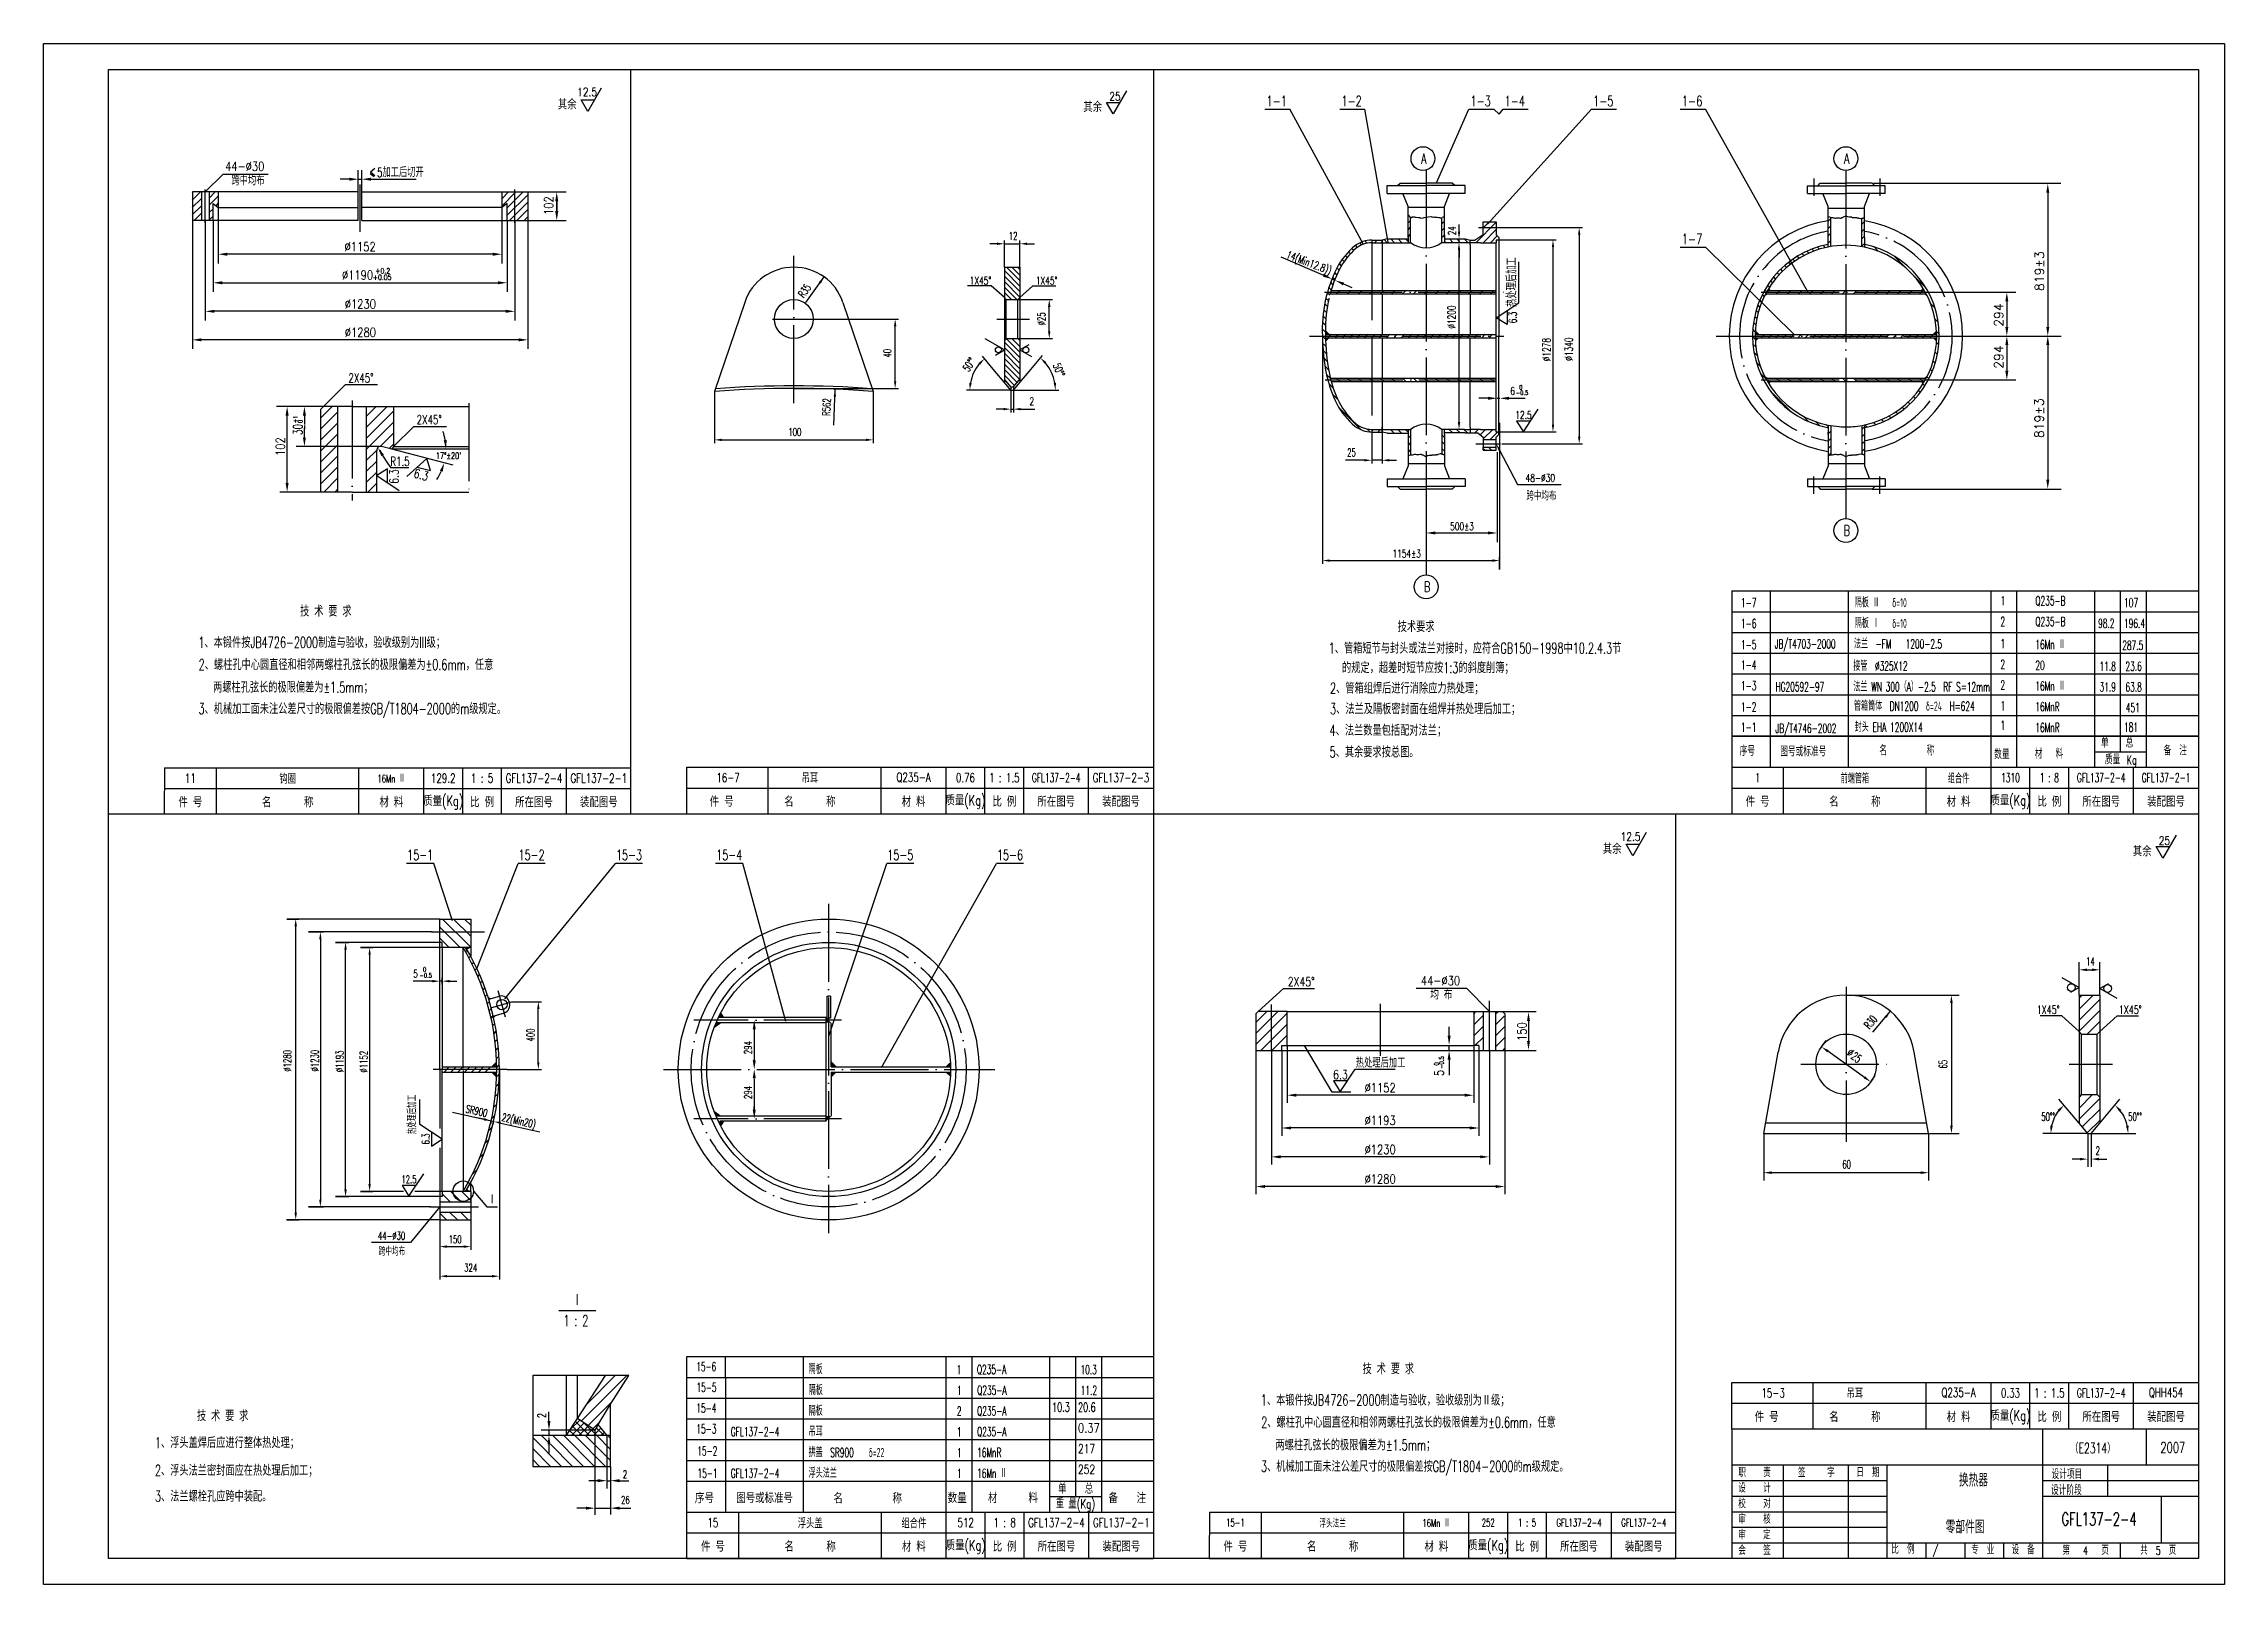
# Model space of a CAD drawing. Extents: x -955 to 1252, y 69 to 1417.
# Drawn here: x -466 to 375, y 69 to 663 of the extents above; entities that cross this region are included whole.
import ezdxf
from ezdxf.enums import TextEntityAlignment as Align

# ---------------------------------------------------------------- set-up
doc = ezdxf.new("R2010")
doc.units = 0
doc.header["$MEASUREMENT"] = 0
doc.linetypes.add('DASHDOT-M', pattern=[36, 30, -3, 0, -3])
doc.linetypes.add('DIVIDE-M', pattern=[39, 30, -3, 0, -3, 0, -3])
doc.layers.get('0').update_dxf_attribs({"linetype": 'CONTINUOUS'})
for name, color, linetype in [('1', 3, 'CONTINUOUS'), ('CDR_DWG1', 4, 'CONTINUOUS'), ('CDR_DWG2', 2, 'CONTINUOUS'), ('CDR_DWG3', 1, 'DASHDOT-M'), ('CDR_DWG4', 3, 'DIVIDE-M'), ('XS', 2, 'CONTINUOUS')]:
    doc.layers.add(name, color=color, linetype=linetype)
doc.styles.add('HZ', font='romans', dxfattribs={"width": 0.7, "bigfont": 'hz'})

msp = doc.modelspace()

# ---------------------------------------------------------------- texts
at = {"style": 'HZ'}
for s, height, width, p in [('其余', 4, 0.7, (-267.4, 637.62)), ('12.5', 3.2, 0.8, (-259.93, 642.77)), ('其余', 4, 0.7, (-64.74, 636.63)), ('25', 3.2, 0.8, (-54.72, 641.08)), ('5加工后切开', 3.5, 0.7, (-337.12, 611.59)), ('跨中均布', 3.5, 0.7, (-393.24, 608.44)), ('12', 3, 0.65, (-93.48, 587.35)), ('+0.2', 2.04, 0.7, (-337.73, 574.4)), ('1X45%%D', 3, 0.7, (-108.53, 570.15)), ('1X45%%D', 3, 0.7, (-83.01, 570.15)), ('2X45%%D', 3.5, 0.7, (-348.13, 532.35)), ('6', 3, 0.7, (99.95, 527.57)), ('0', 1.7, 0.7, (103.39, 529.65)), ('2', 3, 0.65, (-85.41, 523.6)), ('-0.5', 1.7, 0.7, (102.13, 527.58)), ('2X45%%D', 3.5, 0.7, (-321.83, 516.28)), ('100', 3, 0.65, (-178.48, 511.76)), ('25', 3, 0.65, (37.03, 503.89)), ('跨中均布', 3.2, 0.7, (106.1, 486.94)), ('           技 术 要 求', 4.2, 0.65, (-389.13, 442.15)), ('1-7', 3.5, 0.6, (188.93, 445.72)), ('隔板 Ⅱ   δ=10', 3.5, 0.6, (232.75, 445.74)), ('Q235-B', 3.5, 0.6, (302.43, 446.46)), ('107', 3.5, 0.6, (336.63, 445.74)), ('技术要求', 4.2, 0.65, (56.52, 436.19)), ('1-6', 3.5, 0.6, (188.93, 437.72)), ('隔板 Ⅰ   δ=10', 3.5, 0.6, (232.75, 437.74)), ('Q235-B', 3.5, 0.6, (302.43, 438.46)), ('98.2', 3.5, 0.6, (326.63, 437.74)), ('196.4', 3.5, 0.6, (336.63, 437.74)), ('1、本锻件按JB4726-2000制造与验收，验收级别为III级；', 4.2, 0.65, (-406, 430.07)), ('1、管箱短节与封头或法兰对接时，应符合GB150-1998中10.2.4.3节', 4.2, 0.65, (29.91, 427.86)), ('1-5', 3.5, 0.6, (188.93, 429.54)), ('JB/T4703-2000', 3.5, 0.6, (201.9, 429.85)), ('法兰  -FM   1200-2.5', 3.5, 0.6, (232.46, 429.85)), ('16Mn Ⅱ', 3.5, 0.6, (302.43, 429.62)), ('2、螺柱孔中心圆直径和相邻两螺柱孔弦长的极限偏差为%%P0.6mm，任意', 4.2, 0.65, (-405.87, 421.53)), ('的规定，超差时短节应按1:3的斜度削簿；', 4.2, 0.65, (35.04, 420.35)), ('1-4', 3.5, 0.6, (188.93, 421.72)), ('接管  %%C325X12', 3.5, 0.6, (232.22, 421.29)), ('20  ', 3.5, 0.6, (302.43, 421.62)), ('  两螺柱孔弦长的极限偏差为%%P1.5mm；', 4.2, 0.65, (-404.08, 412.81)), ('2、管箱组焊后进行消除应力热处理；', 4.2, 0.65, (30.44, 412.44)), ('1-3', 3.5, 0.6, (188.93, 413.72)), ('HG20592-97', 3.5, 0.6, (202.22, 413.29)), ('法兰 WN 300（A）-2.5  RF S=12mm', 3.5, 0.6, (232.22, 413.29)), ('16Mn Ⅱ', 3.5, 0.6, (302.43, 413.62)), ('3、机械加工面未注公差尺寸的极限偏差按GB/T1804-2000的m级规定。', 4.2, 0.65, (-405.95, 404.53)), ('3、法兰及隔板密封面在组焊并热处理后加工；', 4.2, 0.65, (30.44, 404.49)), ('1-2', 3.5, 0.6, (188.93, 405.54)), ('管箱筒体  DN1200  δ=24  H=624', 3.5, 0.6, (232.46, 405.85)), ('16MnR', 3.5, 0.6, (302.43, 405.62)), ('4、法兰数量包括配对法兰；', 4.2, 0.65, (30.26, 396.2)), ('1-1', 3.5, 0.6, (188.93, 397.72)), ('JB/T4746-2002', 3.5, 0.6, (202.22, 397.29)), ('封头 EHA 1200X14', 3.5, 0.6, (232.75, 397.74)), ('16MnR', 3.5, 0.6, (302.43, 397.62)), ('单', 3.5, 0.65, (327.72, 391.67)), ('181', 3.5, 0.6, (336.63, 397.74)), ('总', 3.5, 0.65, (337.25, 391.67)), ('5、其余要求按总图。', 4.2, 0.65, (30.26, 387.83)), ('序号', 3.5, 0.65, (188.38, 388.47)), ('图号或标准号', 3.5, 0.65, (204.05, 388.28)), ('名         称', 3.5, 0.65, (242.25, 388.65)), ('数量', 3.5, 0.65, (286.55, 387.21)), ('材   料', 3.5, 0.65, (302.2, 387.41)), ('质量', 3.5, 0.65, (329.22, 385.18)), ('Kg', 3.5, 0.65, (337.65, 385.13)), ('备  注', 3.5, 0.65, (351.86, 388.63)), ('其余', 4, 0.7, (135.6, 350.62)), ('12.5', 3.2, 0.8, (142.47, 355.7)), ('其余', 4, 0.7, (340, 349.68)), ('25', 3.2, 0.8, (350.01, 354.13)), ('-0.5', 1.7, 0.7, (-320.65, 302.94)), ('0', 1.7, 0.7, (-319.4, 305.23)), ('14', 3.2, 0.6, (322, 307.55)), ('1X45%%D', 3.2, 0.7, (302.96, 288.94)), ('1X45%%D', 3.2, 0.7, (334.62, 288.94)), ('热处理后加工', 3.5, 0.7, (40.37, 268.25)), ('50%%d%%d', 3.2, 0.6, (304.73, 247.68)), ('50%%d%%d', 3.2, 0.6, (338.24, 247.68)), ('2', 3.2, 0.6, (325.69, 234.57)), ('60', 3.2, 0.6, (228.01, 229.34)), ('跨中均布', 3, 0.65, (-336.38, 195.79)), ('15-6', 3.5, 0.6, (-214.02, 151.22)), ('隔板', 3.5, 0.6, (-170.76, 150.11)), ('Q235-A', 3.5, 0.6, (-105.76, 150.11)), ('           技 术 要 求', 4.2, 0.65, (20.61, 150.04)), ('15-5', 3.5, 0.6, (-213.92, 143.22)), ('隔板', 3.5, 0.6, (-170.66, 142.11)), ('Q235-A', 3.5, 0.6, (-105.66, 142.11)), ('       技 术 要 求', 4.2, 0.65, (-420.78, 131.93)), ('15-4', 3.5, 0.6, (-213.94, 135.22)), ('隔板', 3.5, 0.6, (-170.68, 134.11)), ('Q235-A', 3.5, 0.6, (-105.68, 134.11)), ('1、本锻件按JB4726-2000制造与验收，验收级别为Ⅱ级；', 4.2, 0.65, (3.74, 137.96)), ('1、浮头盖焊后应进行整体热处理；', 4.2, 0.65, (-422.76, 121.57)), ('15-3', 3.5, 0.6, (-213.94, 127.22)), ('GFL137-2-4', 3.5, 0.6, (-200.68, 126.11)), ('吊耳', 3.5, 0.6, (-170.68, 126.11)), ('Q235-A', 3.5, 0.6, (-105.68, 126.11)), ('2、螺柱孔中心圆直径和相邻两螺柱孔弦长的极限偏差为%%P0.6mm，任意', 4.2, 0.65, (3.88, 129.42)), ('15-2', 3.5, 0.6, (-213.61, 118.7)), ('拱盖  SR900   δ=22', 3.5, 0.6, (-170.68, 118.11)), ('16MnR', 3.5, 0.6, (-105.68, 118.11)), ('  两螺柱孔弦长的极限偏差为%%P1.5mm；', 4.2, 0.65, (5.66, 120.69)), ('（E2314）', 4, 0.65, (315.69, 119.54)), ('2007', 4, 0.7, (350.63, 119.78)), ('2、浮头法兰密封面应在热处理后加工；', 4.2, 0.65, (-422.76, 110.88)), ('2', 3, 0.65, (-242.3, 109.94)), ('15-1', 3.5, 0.6, (-213.53, 110.11)), ('GFL137-2-4', 3.5, 0.6, (-200.68, 110.11)), ('浮头法兰', 3.5, 0.6, (-170.68, 110.11)), ('16Mn Ⅱ', 3.5, 0.6, (-105.68, 110.11)), ('3、机械加工面未注公差尺寸的极限偏差按GB/T1804-2000的m级规定。', 4.2, 0.65, (3.8, 112.41)), ('职    责', 3.2, 0.7, (187.87, 110.43)), ('签     字', 3.2, 0.7, (210.89, 110.38)), ('日  期', 3.2, 0.7, (233.43, 110.47)), ('设计项目', 3.5, 0.65, (308.66, 109.66)), ('3、法兰螺栓孔应跨中装配。', 4.2, 0.65, (-422.76, 100.91)), ('序号', 4, 0.8, (-214.51, 100.31)), ('图号或标准号', 4, 0.7, (-198.56, 100.33)), ('名        称', 4, 0.8, (-161.09, 100.21)), ('数量', 4, 0.8, (-117.05, 100.33)), ('材     料', 4, 0.8, (-101.51, 100.38)), ('重 量(Kg)', 3.5, 0.7, (-75.34, 98.31)), ('单', 3.5, 0.7, (-74.4, 104.08)), ('总', 3.5, 0.7, (-64.13, 104.03)), ('备   注', 4, 0.8, (-55.01, 100.33)), ('校    对', 3.2, 0.7, (187.87, 98.43)), ('设    计', 3.2, 0.7, (187.87, 104.43)), ('设计阶段', 3.5, 0.65, (308.46, 103.51)), ('审    核', 3.2, 0.7, (187.87, 92.43)), ('GFL137-2-4', 5, 0.65, (312.52, 91.72)), ('审    定', 3.2, 0.7, (187.87, 86.43)), ('比  例', 3.2, 0.7, (246.9, 80.85)), ('/', 3.2, 0.7, (262.86, 80.67)), ('专  业', 3.2, 0.7, (277.68, 80.64)), ('设  备', 3.2, 0.7, (293.26, 80.64)), ('会    签', 3.2, 0.7, (187.87, 80.43)), ('第   4   页', 3.2, 0.7, (312.85, 80.44)), ('共  5  页', 3.2, 0.7, (342.85, 80.44))]:
    msp.add_text(s, height=height, dxfattribs=dict(at, width=width)).set_placement(p)
for s, height, width, p in [('44-%%C30', 3.5, 0.8, (-388.12, 613.96)), ('%%C1152', 3.5, 0.8, (-343.62, 582.96)), ('%%C1190', 3.5, 0.8, (-344.62, 572.06)), ('+0.05', 2.04, 0.7, (-335.11, 571.89)), ('%%C1230', 3.5, 0.8, (-343.52, 560.86)), ('%%C1280', 3.5, 0.8, (-343.52, 549.96)), ('12.5', 3, 0.7, (105.01, 518.35)), ("17%%D%%P20'", 2.5, 0.7, (-309.53, 502.88)), ('R1.5', 3.5, 0.7, (-328.25, 500.19)), ('48-%%C30', 3, 0.7, (111.52, 494.09)), ('500%%P3', 3, 0.7, (81.32, 475.39)), ('1154%%P3 ', 3, 0.7, (60.7, 464.9)), ('5', 3, 0.65, (-322.22, 302.95)), ('2X45%%D', 3.5, 0.75, (19.32, 299.62)), ('44-%%C30', 3.5, 0.8, (73.04, 300.02)), ('均 布', 3.5, 0.75, (73.33, 294.57)), ('6.3', 3.5, 0.75, (34.43, 263.81)), ('%%C1152', 3.5, 0.8, (49.74, 258.72)), ('%%C1193', 3.5, 0.8, (49.74, 246.12)), ('%%C1230', 3.5, 0.8, (49.74, 234.92)), ('12.5', 3, 0.65, (-324.78, 223.64)), ('%%C1280', 3.5, 0.8, (49.74, 223.52)), ('44-%%C30', 3, 0.65, (-331.48, 201.9)), ('150', 3, 0.65, (-306.98, 200.55)), ('324', 3, 0.65, (-300.98, 189.58)), ('26', 3, 0.65, (-241.32, 100.08))]:
    msp.add_text(s, height=height, dxfattribs=dict(at, width=width)).set_placement(p, align=Align.CENTER)
for s, height, rotation, width, p in [('102', 3.5, 90, 0.8, (-269.12, 600.56)), ('14(Min12.8))', 3, 339.15926, 0.7, (21.81, 577.22)), ('热处理后加工', 3.5, 90, 0.7, (102.31, 571.06)), ('%%C1200 ', 3, 90, 0.7, (78.77, 558.29)), ('6.3', 3, 90, 0.7, (102.4, 557.42)), ('%%C1278', 3, 90, 0.7, (115.4, 545.02)), ('%%C1340', 3, 90, 0.7, (124, 545.22)), ('30', 3.5, 90, 0.7, (-365.9, 514.26)), ('102', 3.5, 90, 0.8, (-372.62, 507.66)), ('6.3', 3.5, 90, 0.75, (-328.83, 496.12)), ('6.3', 3.5, 345.11373, 0.75, (-320.52, 495.13)), ('294', 3, 90, 0.65, (-192.52, 275.93)), ('150', 3.5, 90, 0.8, (106.24, 282.12)), ('%%C1280', 3, 90, 0.65, (-370.15, 270.84)), ('%%C1230', 3, 90, 0.65, (-359.6, 270.92)), ('%%C1193', 3, 90, 0.65, (-350.04, 270.64)), ('%%C1152', 3, 90, 0.65, (-340.76, 270.5)), ('294', 3, 90, 0.65, (-192.52, 258.63)), ('5', 3.5, 90, 0.75, (74.25, 266.19)), ('热处理后加工', 3, 90, 0.65, (-321.95, 250.19)), ('6.3', 3, 90, 0.65, (-316.82, 240.71)), ('2', 3.2, 90, 0.7, (-271.97, 134.1))]:
    msp.add_text(s, height=height, rotation=rotation, dxfattribs=dict(at, width=width)).set_placement(p, align=Align.CENTER)
for s, height, rotation, width, p in [('24', 3, 90, 0.65, (78.92, 589.19)), ('R35', 3, 54, 0.65, (-172.51, 564.78)), ('%%c25', 3, 90, 0.65, (-79.36, 554.39)), ('40', 3, 90, 0.65, (-138.79, 541.99)), ('50%%d%%d', 3, 57.31974, 0.65, (-108.88, 536.25)), ('50%%d%%d', 3, 292.91796, 0.65, (-76.53, 539.09)), ('R562', 3, 88, 0.65, (-162.35, 519.47)), ('+1', 1.7, 90, 0.7, (-367.79, 516.72)), ('0', 1.7, 90, 0.7, (-365.87, 516.72)), ('R30', 3.2, 50, 0.6, (238.49, 282.82)), ('400', 3, 90, 0.65, (-276.4, 278.31)), ('0', 1.7, 90, 0.75, (72.34, 269.04)), ('-0.5', 1.7, 90, 0.75, (74.27, 267.75)), ('%%c', 3.2, 322, 0.65, (229.41, 273.27)), ('25', 3.2, 322, 0.65, (231.05, 271.99)), ('65', 3.2, 90, 0.6, (268.45, 267.91)), ('SR900', 3, 347, 0.65, (-303.12, 250.99)), ('22(Min20)', 3, 347, 0.65, (-289.22, 247.79))]:
    msp.add_text(s, height=height, rotation=rotation, dxfattribs=dict(at, width=width)).set_placement(p)
for s, p in [('819%%P3 ', (305.75, 576.48)), ('294', (290.05, 558.38)), ('294', (290.05, 542.18)), ('819%%P3 ', (305.65, 519.78))]:
    msp.add_text(s, height=3.5, rotation=90, dxfattribs=at).set_placement(p, align=Align.CENTER)
for s, height, width, p in [('1', 3.5, 0.6, (289.87, 448.24)), ('2', 3.5, 0.6, (289.87, 440.24)), ('1', 3.5, 0.6, (289.87, 431.73)), ('287.5', 3.5, 0.6, (339.99, 431.03)), ('2', 3.5, 0.6, (289.87, 423.73)), ('11.8', 3.5, 0.6, (330.32, 422.99)), ('23.6', 3.5, 0.6, (340.32, 422.99)), ('2', 3.5, 0.6, (289.87, 415.73)), ('31.9', 3.5, 0.6, (330.32, 414.99)), ('63.8', 3.5, 0.6, (340.32, 414.99)), ('1', 3.5, 0.6, (289.87, 407.73)), ('451', 3.5, 0.6, (339.99, 407.03)), ('1', 3.5, 0.6, (289.87, 400.24)), ('11', 3.5, 0.7, (-409.07, 379.83)), ('钩圈', 3.5, 0.7, (-371.57, 379.83)), ('16Mn Ⅱ', 3, 0.65, (-331.57, 379.83)), ('129.2', 3.5, 0.7, (-311.57, 379.83)), ('1 : 5', 3.5, 0.7, (-296.57, 379.83)), ('GFL137-2-4', 3.5, 0.7, (-276.57, 379.83)), ('GFL137-2-1', 3.5, 0.7, (-251.57, 379.83)), ('16-7', 3.5, 0.7, (-201.72, 380.02)), ('吊耳', 3.5, 0.7, (-170.18, 380.02)), ('Q235-A', 3.5, 0.7, (-130.18, 380.02)), ('0.76', 3.5, 0.7, (-110.18, 380.02)), ('1 : 1.5', 3.5, 0.7, (-95.18, 380.02)), ('GFL137-2-4', 3.5, 0.6, (-75.18, 380.01)), ('GFL137-2-3', 3.5, 0.7, (-50.18, 380.02)), ('1', 3.5, 0.6, (195.32, 380.02)), ('前端管箱', 3.5, 0.6, (232.82, 380.02)), ('组合件', 3.5, 0.6, (272.82, 380.02)), ('1310', 3.5, 0.6, (292.82, 380.02)), ('1 : 8', 3.5, 0.6, (307.82, 380.02)), ('GFL137-2-4', 3.5, 0.6, (327.82, 380.02)), ('GFL137-2-1', 3.5, 0.6, (352.82, 380.02)), ('件 号', 4, 0.7, (-409.07, 370.83)), ('名      称', 4, 0.7, (-371.57, 370.83)), ('材 料', 4, 0.7, (-331.57, 370.83)), ('质量(Kg)', 4, 0.7, (-311.57, 370.83)), ('比 例', 4, 0.7, (-296.57, 370.83)), ('所在图号', 4, 0.7, (-276.57, 370.83)), ('装配图号', 4, 0.7, (-251.57, 370.83)), ('件 号', 4, 0.7, (-204.19, 371.02)), ('名      称', 4, 0.7, (-170.18, 371.02)), ('材 料', 4, 0.7, (-130.18, 371.02)), ('质量(Kg)', 4, 0.7, (-110.18, 371.02)), ('比 例', 4, 0.7, (-95.18, 371.02)), ('所在图号', 4, 0.7, (-75.18, 371.02)), ('装配图号', 4, 0.7, (-50.18, 371.02)), ('件 号', 4, 0.7, (195.32, 371.02)), ('名      称', 4, 0.7, (232.82, 371.02)), ('材 料', 4, 0.7, (272.82, 371.02)), ('质量(Kg)', 4, 0.7, (292.82, 371.02)), ('比 例', 4, 0.7, (307.82, 371.02)), ('所在图号', 4, 0.7, (327.82, 371.02)), ('装配图号', 4, 0.7, (352.82, 371.02)), ('Ⅰ', 4, 0.65, (-292.68, 217.54)), ('1', 3.5, 0.6, (-112.67, 151.81)), ('10.3', 3.5, 0.6, (-62.67, 151.81)), ('1', 3.5, 0.6, (-112.57, 143.81)), ('11.2', 3.5, 0.6, (-62.57, 143.81)), ('15-3', 3.5, 0.7, (201.28, 142.83)), ('吊耳', 3.5, 0.7, (232.82, 142.83)), ('Q235-A', 3.5, 0.7, (272.82, 142.83)), ('0.33', 3.5, 0.7, (292.82, 142.83)), ('1 : 1.5', 3.5, 0.7, (307.82, 142.83)), ('GFL137-2-4', 3.5, 0.6, (327.82, 142.83)), ('QHH454', 3.5, 0.7, (352.82, 142.83)), ('2', 3.5, 0.6, (-112.58, 135.81)), ('件 号', 4, 0.7, (198.81, 133.83)), ('名      称', 4, 0.7, (232.82, 133.83)), ('材 料', 4, 0.7, (272.82, 133.83)), ('质量(Kg)', 4, 0.7, (292.82, 133.83)), ('比 例', 4, 0.7, (307.82, 133.83)), ('所在图号', 4, 0.7, (327.82, 133.83)), ('装配图号', 4, 0.7, (352.82, 133.83)), ('1', 3.5, 0.6, (-112.58, 127.81)), ('1', 3.5, 0.6, (-112.58, 119.81)), ('1', 3.5, 0.6, (-112.58, 111.81)), ('换热器', 5, 0.65, (278.55, 109.48)), ('15', 3.5, 0.7, (-207.57, 92.83)), ('浮头盖', 3.5, 0.7, (-170.07, 92.83)), ('组合件', 3.5, 0.7, (-130.07, 92.83)), ('512', 3.5, 0.7, (-110.07, 92.83)), ('1 : 8', 3.5, 0.7, (-95.07, 92.83)), ('GFL137-2-4', 3.5, 0.7, (-75.07, 92.83)), ('GFL137-2-1', 3.5, 0.7, (-50.07, 92.83)), ('15-1', 3, 0.65, (-6.07, 92.83)), ('浮头法兰', 3, 0.65, (31.43, 92.83)), ('16Mn Ⅱ', 3, 0.65, (71.43, 92.83)), ('252', 3, 0.65, (91.43, 92.83)), ('1 : 5', 3, 0.65, (106.43, 92.83)), ('GFL137-2-4', 3, 0.65, (126.43, 92.83)), ('GFL137-2-4', 3, 0.65, (151.43, 92.83)), ('零部件图', 5, 0.65, (275.32, 91.42)), ('件 号', 4, 0.7, (-207.57, 83.83)), ('名      称', 4, 0.7, (-170.07, 83.83)), ('材 料', 4, 0.7, (-130.07, 83.83)), ('质量(Kg)', 4, 0.7, (-110.07, 83.83)), ('比 例', 4, 0.7, (-95.07, 83.83)), ('所在图号', 4, 0.7, (-75.07, 83.83)), ('装配图号', 4, 0.7, (-50.07, 83.83)), ('件 号', 4, 0.7, (-6.07, 83.83)), ('名      称', 4, 0.7, (31.43, 83.83)), ('材 料', 4, 0.7, (71.43, 83.83)), ('质量(Kg)', 4, 0.7, (91.43, 83.83)), ('比 例', 4, 0.7, (106.43, 83.83)), ('所在图号', 4, 0.7, (126.43, 83.83)), ('装配图号', 4, 0.7, (151.43, 83.83))]:
    msp.add_text(s, height=height, dxfattribs=dict(at, width=width)).set_placement(p, align=Align.MIDDLE)
for s, width, p, p2 in [('10.3 ', 0.553846, (-76.78, 135.58), (-68.38, 135.58)), ('20.6 ', 0.553846, (-66.78, 135.58), (-58.38, 135.58)), ('0.37', 0.752239, (-66.78, 127.58), (-58.38, 127.58)), ('217 ', 0.622222, (-66.78, 119.58), (-58.38, 119.58)), ('252 ', 0.622222, (-66.78, 111.58), (-58.38, 111.58))]:
    msp.add_text(s, height=3.5, dxfattribs=dict(at, width=width)).set_placement(p, p2, align=Align.FIT)
at = {"layer": 'CDR_DWG1', "style": 'HZ'}
for s, width, p in [('1-1', 0.7, (9.8, 640.88)), ('1-2', 0.7, (38.72, 640.88)), ('1-3', 0.7, (88.47, 640.88)), ('1-4', 0.7, (101.68, 640.88)), ('1-5', 0.7, (135.77, 640.88)), ('1-6', 0.7, (170.05, 640.88)), ('1-7', 0.7, (170.05, 587.65)), ('15-1', 0.68, (-320.47, 350.24)), ('15-2', 0.68, (-277.5, 350.24)), ('15-3', 0.68, (-239.92, 350.24)), ('15-4', 0.68, (-201.29, 350.24)), ('15-5', 0.68, (-135.29, 350.24)), ('15-6', 0.68, (-92.99, 350.24))]:
    msp.add_text(s, height=4, dxfattribs=dict(at, width=width)).set_placement(p, align=Align.MIDDLE)
at = {"layer": 'CDR_DWG2', "style": 'HZ', "width": 0.7}
for s, p in [('A', (66.59, 616.7)), ('A', (229.71, 616.7)), ('B', (229.71, 473.32)), ('B', (67.83, 451.62))]:
    msp.add_text(s, height=4, dxfattribs=at).set_placement(p, align=Align.CENTER)
at = {"layer": 'CDR_DWG2', "style": 'HZ', "width": 0.65}
for s, p in [('I', (-260.38, 176.76)), ('1 : 2', (-265.2, 168.58))]:
    msp.add_text(s, height=4.2, dxfattribs=at).set_placement(p)

# ---------------------------------------------------------------- blocks, each defined once
blk = doc.blocks.new('*X79')
for p, q in [((124.66, 237.37), (124.08, 237.96)), ((127.49, 237.37), (126.05, 238.82)), ((130.32, 237.37), (128.88, 238.82)), ((133.14, 237.38), (131.7, 238.82))]:
    blk.add_line(p, q)
blk = doc.blocks.new('*X87')
at = {"color": 0}
for p, q in [((82.46, 209.74), (83.78, 211.06)), ((86.7, 209.74), (88.02, 211.06)), ((90.94, 209.74), (92.27, 211.06)), ((95.18, 209.74), (96.51, 211.06)), ((99.43, 209.74), (100.75, 211.06)), ((103.67, 209.74), (104.99, 211.06)), ((107.91, 209.74), (109.24, 211.06)), ((112.16, 209.74), (113.48, 211.06)), ((116.4, 209.74), (117.72, 211.06)), ((120.64, 209.74), (121.96, 211.06)), ((124.88, 209.74), (126.21, 211.06)), ((129.13, 209.74), (130.45, 211.06)), ((133.37, 209.74), (134.69, 211.06)), ((137.61, 209.74), (138.93, 211.06)), ((141.85, 209.74), (143.18, 211.06))]:
    blk.add_line(p, q, dxfattribs=at)
blk = doc.blocks.new('*X73')
for p, q in [((79.09, 200.71), (80.41, 202.04)), ((81.92, 200.71), (83.24, 202.04)), ((84.75, 200.71), (86.07, 202.04)), ((87.58, 200.71), (88.9, 202.04)), ((90.4, 200.71), (91.73, 202.04)), ((93.23, 200.71), (94.56, 202.04)), ((96.06, 200.71), (97.38, 202.04)), ((98.89, 200.71), (100.21, 202.04)), ((101.72, 200.71), (103.04, 202.04)), ((104.55, 200.71), (105.87, 202.04)), ((107.37, 200.71), (108.7, 202.04)), ((110.2, 200.71), (111.53, 202.04)), ((113.03, 200.71), (114.35, 202.04)), ((115.86, 200.71), (117.18, 202.04)), ((118.69, 200.71), (120.01, 202.04)), ((121.52, 200.71), (122.84, 202.04)), ((124.34, 200.71), (125.67, 202.04)), ((127.17, 200.71), (128.5, 202.04)), ((130, 200.71), (131.33, 202.04)), ((132.83, 200.71), (134.15, 202.04)), ((135.66, 200.71), (136.98, 202.04)), ((138.49, 200.71), (139.81, 202.04)), ((141.32, 200.71), (142.64, 202.04))]:
    blk.add_line(p, q)
blk = doc.blocks.new('*X76')
for p, q in [((124.45, 164.05), (124.05, 164.45)), ((127.28, 164.05), (125.95, 165.37)), ((130.11, 164.05), (128.78, 165.37)), ((132.93, 164.05), (131.61, 165.37))]:
    blk.add_line(p, q)
blk = doc.blocks.new('*X97')
at = {"color": 0}
for p, q in [((140.48, 68.82), (140.36, 68.95)), ((143.31, 68.82), (141.47, 70.66)), ((141.67, 70.96), (145.38, 74.67)), ((142.36, 68.82), (147.09, 73.55)), ((146.14, 68.82), (142.59, 72.37)), ((148.97, 68.82), (143.71, 74.08)), ((145.19, 68.82), (148.8, 72.43)), ((151.8, 68.82), (147.03, 73.59)), ((148.02, 68.82), (153.17, 73.97)), ((150.84, 68.82), (153.63, 71.61)), ((154.63, 68.82), (151.77, 71.67)), ((153.67, 68.82), (154.89, 70.04))]:
    blk.add_line(p, q, dxfattribs=at)
blk = doc.blocks.new('*X98')
at = {"color": 0}
for p, q in [((138.34, 56.82), (127.28, 67.89)), ((133.11, 66.29), (130.58, 68.82)), ((146.83, 56.82), (134.83, 68.82)), ((151.07, 56.82), (139.07, 68.82)), ((155.31, 56.82), (143.31, 68.82)), ((157.28, 59.1), (147.55, 68.82)), ((157.28, 63.34), (151.8, 68.82)), ((157.28, 67.58), (156.04, 68.82)), ((134.1, 56.82), (127.28, 63.64)), ((129.86, 56.82), (127.28, 59.4)), ((142.58, 56.82), (134.08, 65.32))]:
    blk.add_line(p, q, dxfattribs=at)
blk = doc.blocks.new('*X92')
for p, q in [((9.98, 45.33), (10.61, 45.97)), ((11.23, 43.05), (11.88, 43.7)), ((12.44, 40.72), (13.1, 41.39)), ((13.58, 38.33), (14.26, 39.01)), ((14.67, 35.88), (15.37, 36.58)), ((15.69, 33.37), (16.41, 34.09)), ((16.66, 30.8), (17.39, 31.53)), ((17.56, 28.16), (18.31, 28.92)), ((18.39, 25.46), (19.16, 26.23)), ((19.14, 22.68), (19.94, 23.47)), ((19.83, 19.83), (20.64, 20.64)), ((20.43, 16.89), (21.27, 17.73)), ((20.94, 13.87), (21.81, 14.73)), ((21.37, 10.76), (22.26, 11.65)), ((21.69, 7.55), (22.61, 8.47)), ((21.9, 4.22), (22.85, 5.18)), ((22, 0.78), (22.98, 1.77)), ((21.77, -6.52), (22.84, -5.45)), ((21.96, -2.79), (22.98, -1.77)), ((20.84, -14.51), (22.02, -13.33)), ((21.41, -10.41), (22.53, -9.29)), ((18.93, -23.5), (20.28, -22.15)), ((20.04, -18.86), (21.29, -17.6)), ((15.41, -34.09), (17.05, -32.45)), ((17.44, -28.52), (18.91, -27.06)), ((12.56, -40.48), (14.48, -38.56))]:
    blk.add_line(p, q)
blk = doc.blocks.new('*X96')
for p, q in [((18.71, 5.45), (36.26, 23)), ((20.8, 11.96), (31.84, 23)), ((21.38, 3.71), (30.56, 12.89))]:
    blk.add_line(p, q)
blk = doc.blocks.new('*X93')
at = {"color": 0}
for p, q in [((139.69, 161.53), (136.66, 164.57)), ((143.94, 161.53), (139.94, 165.53)), ((147.66, 162.05), (144.18, 165.53)), ((138.21, 154.53), (135.66, 157.08)), ((142.45, 154.53), (139.45, 157.53)), ((146.69, 154.53), (143.69, 157.53))]:
    blk.add_line(p, q, dxfattribs=at)
blk = doc.blocks.new('*X95')
for p, q in [((101.65, 99), (103.65, 101)), ((104.3, 99), (106.3, 101)), ((106.95, 99), (108.95, 101)), ((109.61, 99), (111.61, 101)), ((112.26, 99), (114.26, 101)), ((114.91, 99), (116.91, 101)), ((117.56, 99), (119.56, 101))]:
    blk.add_line(p, q)
blk = doc.blocks.new('*X94')
at = {"color": 0}
for p, q in [((147.66, 259.63), (136.76, 270.53)), ((147.66, 263.88), (141, 270.53)), ((147.66, 268.12), (145.25, 270.53)), ((143.52, 259.53), (135.66, 267.39)), ((139.27, 259.53), (135.66, 263.15))]:
    blk.add_line(p, q, dxfattribs=at)
blk = doc.blocks.new('*X99')
for p, q in [((54.48, 194.49), (62.92, 202.93)), ((54.48, 198.73), (58.68, 202.93)), ((54.48, 190.25), (66.55, 202.31)), ((56.4, 187.93), (66.55, 198.07)), ((60.65, 187.93), (66.55, 193.83))]:
    blk.add_line(p, q)
blk = doc.blocks.new('*X91')
for p, q in [((97.49, 122.95), (101.86, 127.31)), ((114.99, 119.24), (123.07, 127.31)), ((114.99, 123.48), (118.83, 127.31)), ((97.49, 118.71), (103.99, 125.21)), ((97.49, 114.46), (103.99, 120.96)), ((114.99, 114.99), (125.49, 125.49)), ((114.99, 110.75), (125.49, 121.25)), ((97.49, 110.22), (103.99, 116.72)), ((97.49, 105.98), (103.99, 112.48)), ((114.99, 106.51), (119, 110.51)), ((120.35, 111.87), (125.49, 117.01)), ((123.8, 111.07), (125.49, 112.77)), ((97.49, 101.74), (103.99, 108.24)), ((97.49, 97.49), (103.99, 103.99)), ((114.99, 102.27), (118.99, 106.27)), ((114.99, 98.02), (118.99, 102.02)), ((98.56, 94.31), (103.99, 99.75)), ((102.8, 94.31), (103.99, 95.51)), ((115.53, 94.31), (118.99, 97.78))]:
    blk.add_line(p, q)
blk = doc.blocks.new('*X90')
for p, q in [((47.89, 211.94), (51.06, 215.11)), ((47.89, 214.77), (48.23, 215.11)), ((47.89, 209.11), (51.39, 212.61)), ((54.39, 212.78), (56.72, 215.11)), ((54.39, 209.96), (57.89, 213.46)), ((57.02, 209.76), (57.89, 210.63)), ((47.89, 206.28), (51.39, 209.78)), ((48.54, 204.11), (51.39, 206.96)), ((51.37, 204.11), (51.39, 204.13)), ((54.39, 207.13), (55.89, 208.63)), ((54.39, 204.3), (55.89, 205.8))]:
    blk.add_line(p, q)
blk = doc.blocks.new('*X70')
for p, q in [((12.09, 32.99), (11.36, 33.72)), ((13.53, 34.2), (12.8, 34.93)), ((15.2, 35.18), (14.44, 35.94)), ((17.21, 35.82), (16.37, 36.66)), ((6.41, 25.41), (5.6, 26.22)), ((7.34, 27.13), (6.55, 27.92)), ((8.38, 28.74), (7.61, 29.51)), ((9.52, 30.26), (8.77, 31.01)), ((10.75, 31.67), (10.02, 32.41)), ((3.4, 17.82), (2.47, 18.74)), ((4.05, 19.81), (3.16, 20.71)), ((4.78, 21.74), (3.91, 22.61)), ((5.56, 23.6), (4.72, 24.44)), ((1.54, 9.07), (0.47, 10.14)), ((1.88, 11.38), (0.85, 12.41)), ((2.3, 13.61), (1.31, 14.6)), ((2.81, 15.75), (1.85, 16.71)), ((1.15, 1.5), (-0.07, 2.72)), ((1.16, 4.14), (0, 5.3)), ((1.21, -1.21), (0, 0)), ((1.29, 6.66), (0.18, 7.77)), ((1.31, -3.96), (0.05, -2.7)), ((1.52, -6.82), (0.21, -5.52)), ((1.86, -9.82), (0.5, -8.45)), ((2.36, -12.97), (0.93, -11.54)), ((3.07, -16.32), (1.54, -14.8)), ((4.17, -20.08), (2.43, -18.34)), ((5.95, -24.51), (3.85, -22.41)), ((14.97, -36.18), (6.32, -27.53)), ((18.42, -36.98), (17.28, -35.84))]:
    blk.add_line(p, q)
blk = doc.blocks.new('*X68')
for p, q in [((34, -39.3), (33, -38.3)), ((34, -41.95), (33, -40.95)), ((34, -44.6), (33, -43.6))]:
    blk.add_line(p, q)
blk = doc.blocks.new('*X66')
for p, q in [((46, 43.35), (47, 44.35)), ((46, 40.7), (47, 41.7)), ((46, 38.05), (47, 39.05))]:
    blk.add_line(p, q)
blk = doc.blocks.new('*X71')
for p, q in [((19, -36.68), (19.68, -36)), ((21.34, -37), (22.34, -36))]:
    blk.add_line(p, q)
blk = doc.blocks.new('*X77')
for p, q in [((104.71, 163.99), (103.33, 165.37)), ((107.54, 163.99), (106.15, 165.37)), ((110.08, 164.28), (108.98, 165.37))]:
    blk.add_line(p, q)
blk = doc.blocks.new('*X89')
for p, q in [((167.24, 209.67), (172.68, 215.11)), ((167.24, 212.5), (169.85, 215.11)), ((169.24, 208.84), (175.51, 215.11)), ((169.24, 206.01), (177.24, 214.01)), ((170.17, 204.11), (177.24, 211.18)), ((173, 204.11), (177.24, 208.36)), ((175.82, 204.11), (177.24, 205.53))]:
    blk.add_line(p, q)
blk = doc.blocks.new('*X67')
for p, q in [((33, 43.61), (34, 44.61)), ((33, 40.95), (34, 41.95)), ((33, 38.3), (34, 39.3))]:
    blk.add_line(p, q)
blk = doc.blocks.new('*X72')
for p, q in [((20.09, 36), (21.09, 37)), ((22.74, 36), (23.01, 36.27))]:
    blk.add_line(p, q)
blk = doc.blocks.new('*X74')
for p, q in [((102.04, 237.37), (100.84, 238.57)), ((104.87, 237.37), (103.36, 238.88)), ((107.69, 237.37), (106.19, 238.88)), ((110.05, 237.85), (109.01, 238.88))]:
    blk.add_line(p, q)
blk = doc.blocks.new('*X115')
at = {"layer": '1', "color": 0, "linetype": 'Continuous'}
for p, q in [((-21950.87, -21632.62), (-21945.48, -21627.22)), ((-21950.87, -21628.37), (-21949.72, -21627.22)), ((-21950.87, -21636.86), (-21942.87, -21628.86)), ((-21950.87, -21641.1), (-21942.87, -21633.1)), ((-21947.75, -21642.22), (-21942.87, -21637.34)), ((-21950.87, -21670.8), (-21945.63, -21665.55)), ((-21950.87, -21666.56), (-21949.87, -21665.55)), ((-21950.87, -21675.04), (-21942.87, -21667.04)), ((-21949.64, -21678.05), (-21942.87, -21671.28)), ((-21947.7, -21680.36), (-21942.87, -21675.53))]:
    blk.add_line(p, q, dxfattribs=at)
blk = doc.blocks.new('*X101')
for p, q in [((147.04, 202.2), (147.74, 202.89)), ((147.04, 197.96), (150.25, 201.16)), ((147.04, 193.71), (150.49, 197.16)), ((147.04, 189.47), (150.5, 192.93)), ((149.67, 187.86), (150.51, 188.7))]:
    blk.add_line(p, q)
blk = doc.blocks.new('*X100')
for p, q in [((138.48, 202.12), (139.27, 202.91)), ((138.48, 197.88), (142.2, 201.59)), ((138.48, 193.64), (142.2, 197.35)), ((139.01, 189.93), (142.2, 193.11))]:
    blk.add_line(p, q)
blk = doc.blocks.new('MM')
at = {"layer": 'XS', "color": 3}
blk.add_lwpolyline([(3.85, 6.67), (0, 0), (-1.93, 3.33)], dxfattribs=at)
blk.add_circle((0, 3), 1.5, dxfattribs=at)
blk = doc.blocks.new('*X86')
at = {"color": 0}
for p, q in [((291.4, 226.2), (289.78, 227.83)), ((302.26, 219.58), (297.52, 224.33)), ((309.75, 212.1), (305, 216.84)), ((313.25, 204.35), (311.62, 205.98)), ((314.53, 198.83), (313.3, 200.06)), ((314.92, 194.2), (313.88, 195.24)), ((314.22, 186.41), (313.36, 187.27)), ((314.76, 190.11), (313.84, 191.04)), ((310.91, 176.99), (310.17, 177.73)), ((312.25, 179.89), (311.48, 180.66)), ((313.36, 183.02), (312.56, 183.83)), ((305.72, 169.46), (305.01, 170.17)), ((307.63, 171.78), (306.92, 172.5)), ((309.37, 174.29), (308.64, 175.02)), ((290.36, 159.36), (289.56, 160.16)), ((293.42, 160.55), (292.66, 161.31)), ((296.26, 161.95), (295.52, 162.69)), ((298.9, 163.55), (298.18, 164.27)), ((301.35, 165.34), (300.64, 166.05)), ((303.62, 167.31), (302.92, 168.02)), ((287.05, 158.43), (286.21, 159.27))]:
    blk.add_line(p, q, dxfattribs=at)
blk = doc.blocks.new('*X80')
for p, q in [((277.04, 226.42), (276.33, 227.13)), ((278.6, 227.69), (277.88, 228.4)), ((280.23, 228.88), (279.51, 229.6)), ((281.96, 229.99), (281.23, 230.72)), ((283.77, 231.01), (283.03, 231.75)), ((285.67, 231.93), (284.92, 232.68)), ((287.68, 232.75), (286.9, 233.53)), ((289.79, 233.47), (288.99, 234.27)), ((292.02, 234.07), (291.19, 234.9)), ((270.49, 218.83), (269.77, 219.55)), ((271.64, 220.51), (270.92, 221.23)), ((272.86, 222.11), (272.15, 222.82)), ((274.18, 223.63), (273.47, 224.34)), ((275.57, 225.06), (274.86, 225.77)), ((266.83, 211.18), (266.04, 211.97)), ((267.59, 213.24), (266.83, 214)), ((268.46, 215.2), (267.72, 215.94)), ((269.43, 217.06), (268.7, 217.79)), ((265.03, 201.66), (264.08, 202.61)), ((265.25, 204.27), (264.36, 205.16)), ((265.64, 206.71), (264.79, 207.56)), ((266.17, 209.01), (265.36, 209.82)), ((265.01, 198.85), (263.99, 199.87)), ((265.24, 195.79), (264.12, 196.91)), ((265.83, 192.38), (264.55, 193.65)), ((266.96, 188.42), (265.41, 189.96)), ((269.2, 183.35), (267.02, 185.53)), ((278.92, 170.8), (270.8, 178.92)), ((285.52, 167.02), (283.35, 169.2)), ((289.96, 165.42), (288.42, 166.96)), ((293.11, 165.1), (292.38, 165.83))]:
    blk.add_line(p, q)
blk = doc.blocks.new('*X75')
for p, q in [((134.05, 165.17), (134.26, 165.37)), ((135.77, 164.05), (137.09, 165.37)), ((137.86, 163.31), (139.92, 165.37)), ((139.05, 161.68), (142.75, 165.37)), ((141.58, 161.37), (144.58, 164.37))]:
    blk.add_line(p, q)
blk = doc.blocks.new('*X69')
for p, q in [((62.56, -44), (62, -43.44)), ((65.21, -44), (64.08, -42.87)), ((67, -43.13), (66.74, -42.87))]:
    blk.add_line(p, q)
blk = doc.blocks.new('*X84')
at = {"color": 0}
for p, q in [((305.75, 141.7), (306.75, 142.7)), ((305.75, 138.87), (306.75, 139.87)), ((305.75, 136.04), (306.75, 137.04)), ((305.75, 133.21), (306.75, 134.21))]:
    blk.add_line(p, q, dxfattribs=at)
blk = doc.blocks.new('*X83')
at = {"color": 0}
for p, q in [((292.75, 140.01), (293.75, 141.01)), ((292.75, 137.18), (293.75, 138.18)), ((292.75, 134.35), (293.75, 135.35)), ((292.75, 131.53), (293.75, 132.53))]:
    blk.add_line(p, q, dxfattribs=at)
blk = doc.blocks.new('*X88')
at = {"color": 0}
for p, q in [((247.94, 209.75), (249.23, 211.04)), ((252.18, 209.75), (253.47, 211.04)), ((256.42, 209.75), (257.71, 211.04)), ((260.66, 209.75), (261.96, 211.04)), ((264.91, 209.75), (266.2, 211.04)), ((269.15, 209.75), (270.44, 211.04)), ((273.39, 209.75), (274.68, 211.04)), ((277.63, 209.75), (278.93, 211.04)), ((281.88, 209.75), (283.17, 211.04)), ((286.12, 209.75), (287.41, 211.04)), ((290.36, 209.75), (291.65, 211.04)), ((294.6, 209.75), (295.9, 211.04)), ((298.85, 209.75), (300.14, 211.04)), ((303.09, 209.75), (304.38, 211.04)), ((307.33, 209.75), (308.62, 211.04))]:
    blk.add_line(p, q, dxfattribs=at)
blk = doc.blocks.new('*X78')
for p, q in [((267.23, 199.34), (268.52, 200.64)), ((270.06, 199.34), (271.35, 200.64)), ((272.88, 199.34), (274.18, 200.64)), ((275.71, 199.34), (277, 200.64)), ((278.54, 199.34), (279.83, 200.64)), ((281.37, 199.34), (282.66, 200.64)), ((284.2, 199.34), (285.49, 200.64)), ((287.03, 199.34), (288.32, 200.64)), ((289.85, 199.34), (291.15, 200.64)), ((292.68, 199.34), (293.97, 200.64)), ((295.51, 199.34), (296.8, 200.64)), ((298.34, 199.34), (299.63, 200.64)), ((301.17, 199.34), (302.46, 200.64)), ((304, 199.34), (305.29, 200.64)), ((306.82, 199.34), (308.12, 200.64)), ((309.65, 199.34), (310.95, 200.64)), ((312.48, 199.34), (313.77, 200.64)), ((315.31, 199.34), (316.6, 200.64)), ((318.14, 199.34), (319.43, 200.64)), ((320.97, 199.34), (322.26, 200.64)), ((323.8, 199.34), (325.09, 200.64)), ((326.62, 199.34), (327.92, 200.64)), ((329.45, 199.34), (330.74, 200.64)), ((332.28, 199.34), (333.57, 200.64))]:
    blk.add_line(p, q)
blk = doc.blocks.new('*X85')
at = {"color": 0}
for p, q in [((136.16, 229.5), (144.05, 237.39)), ((139.05, 235.22), (141.33, 237.5)), ((134.04, 230.21), (134.28, 230.44)), ((138.99, 229.5), (144.08, 234.59)), ((141.82, 229.5), (144.47, 232.15))]:
    blk.add_line(p, q, dxfattribs=at)
blk = doc.blocks.new('*X82')
at = {"color": 0}
for p, q in [((305.75, 220.89), (306.75, 221.89)), ((305.75, 218.07), (306.75, 219.07)), ((305.75, 215.24), (306.75, 216.24)), ((305.75, 212.41), (306.75, 213.41))]:
    blk.add_line(p, q, dxfattribs=at)
blk = doc.blocks.new('*X81')
at = {"color": 0}
for p, q in [((292.75, 222.04), (293.75, 223.04)), ((292.75, 219.21), (293.75, 220.21)), ((292.75, 216.38), (293.75, 217.38)), ((292.75, 213.55), (293.75, 214.55))]:
    blk.add_line(p, q, dxfattribs=at)

# ---------------------------------------------------------------- linework, layer by layer
for p, q in [((-465.68, 663.02), (375.32, 663.02)), ((-465.68, 69.02), (-465.68, 663.02)), ((375.32, 663.02), (375.32, 69.02)), ((-239.18, 366.02), (-239.18, 653.02)), ((-37.68, 653.02), (-37.68, 79.02)), ((-53.17, 635.92), (-55.74, 640.38)), ((-55.74, 640.38), (-50.59, 640.38)), ((-48.01, 644.84), (-53.17, 635.92)), ((5.25, 637.8), (14.95, 637.8)), ((43.26, 585.87), (14.95, 637.8)), ((34.17, 637.8), (43.87, 637.8)), ((52.79, 586.42), (43.87, 637.8)), ((71.45, 609.3), (83.92, 637.8)), ((83.92, 637.8), (93.62, 637.8)), ((91.1, 593.47), (131.22, 637.8)), ((93.62, 637.8), (95.64, 635.79)), ((95.64, 635.79), (97.13, 637.8)), ((97.13, 637.8), (106.83, 637.8)), ((131.22, 637.8), (140.92, 637.8)), ((165.51, 637.8), (175.21, 637.8)), ((214.72, 567.38), (175.21, 637.8)), ((-344.32, 605.89), (-344.32, 614.25)), ((-342.97, 605.89), (-342.97, 614.25)), ((-337.92, 614.9), (-339.6, 613.48)), ((-403.33, 605.84), (-396.4, 612.65)), ((-396.4, 612.65), (-379.1, 612.65)), ((-347.82, 610.75), (-351.32, 610.75)), ((-344.32, 610.75), (-342.97, 610.75)), ((-339.71, 612.93), (-338.2, 611.76)), ((-337.92, 612.06), (-339.6, 613.48)), ((-339.47, 610.75), (-335.97, 610.75)), ((-335.97, 610.75), (-322.06, 610.75)), ((-279.03, 605.83), (-264.2, 605.83)), ((239.96, 609.23), (312.26, 609.23)), ((307.21, 605.74), (307.21, 553.78)), ((-398.32, 599.76), (-398.32, 578.31)), ((-288.97, 599.76), (-288.97, 578.31)), ((-267.8, 602.23), (-267.8, 598.63)), ((-267.8, 598.43), (-267.8, 602.03)), ((-408.32, 594.76), (-408.32, 545.31)), ((-403.32, 594.76), (-403.32, 556.31)), ((-400.32, 594.76), (-400.32, 567.31)), ((-286.97, 594.76), (-286.97, 567.31)), ((-283.97, 594.76), (-283.97, 556.31)), ((-279.03, 594.83), (-264.2, 594.83)), ((-278.97, 594.76), (-278.97, 545.31)), ((60.76, 596.7), (60.59, 596.7)), ((60.76, 596.7), (60.76, 596.7)), ((61.11, 596.49), (60.76, 596.7)), ((61.28, 596.08), (61.11, 596.49)), ((61.28, 596.08), (61.28, 596.08)), ((61.28, 596.08), (61.28, 596.08)), ((61.62, 595.88), (61.28, 596.08)), ((61.52, 595.89), (62.09, 596.29)), ((62.09, 596.29), (62.32, 596.29)), ((62.32, 596.29), (62.88, 596.29)), ((62.88, 596.29), (63.21, 596.15)), ((63.21, 596.15), (63.67, 596.15)), ((63.67, 596.15), (64.57, 596.02)), ((63.67, 596.15), (63.67, 596.15)), ((64.57, 596.02), (65.02, 596.02)), ((65.02, 596.02), (65.36, 595.75)), ((65.36, 595.75), (66.37, 595.89)), ((66.37, 595.89), (66.71, 596.02)), ((66.71, 596.02), (67.5, 596.15)), ((67.5, 596.15), (68.29, 596.29)), ((68.29, 596.29), (69.42, 596.43)), ((69.42, 596.43), (69.98, 596.15)), ((69.98, 596.15), (70.43, 596.29)), ((70.43, 596.29), (70.65, 596.15)), ((70.65, 596.15), (71.44, 596.15)), ((71.44, 596.15), (71.78, 596.15)), ((71.44, 596.15), (71.44, 596.15)), ((71.44, 596.15), (71.44, 596.15)), ((71.78, 596.15), (72.34, 596.02)), ((72.34, 596.02), (72.68, 596.02)), ((72.68, 596.02), (72.91, 595.89)), ((72.91, 595.89), (73.13, 595.89)), ((73.13, 595.89), (73.58, 596.02)), ((73.62, 596.08), (74.13, 596.28)), ((74.13, 596.28), (74.31, 596.28)), ((74.31, 596.28), (74.48, 596.49)), ((74.48, 596.49), (74.65, 596.7)), ((80.16, 590.53), (80.16, 593.33)), ((96.61, 592.14), (127.76, 592.14)), ((126.51, 589.34), (126.51, 511.51)), ((222.52, 596.33), (223.03, 596.18)), ((223.03, 596.18), (223.53, 596.03)), ((223.5, 595.73), (223.59, 595.99)), ((223.53, 596.03), (223.78, 596.03)), ((223.78, 596.03), (224.16, 596.03)), ((224.16, 596.03), (224.54, 595.88)), ((224.54, 595.88), (224.8, 595.88)), ((224.8, 595.88), (225.18, 595.73)), ((225.18, 595.73), (225.43, 595.73)), ((225.43, 595.73), (225.81, 595.88)), ((225.81, 595.88), (226.06, 595.88)), ((226.06, 595.88), (226.44, 595.88)), ((226.44, 595.88), (226.7, 595.88)), ((226.7, 595.88), (227.2, 595.73)), ((227.2, 595.73), (227.46, 595.73)), ((227.46, 595.73), (227.58, 595.73)), ((227.58, 595.73), (227.84, 596.03)), ((227.84, 596.03), (228.22, 596.03)), ((228.22, 596.03), (228.47, 596.18)), ((228.47, 596.18), (228.72, 596.33)), ((228.72, 596.33), (229.1, 596.49)), ((229.1, 596.49), (229.61, 596.49)), ((229.61, 596.49), (229.99, 596.33)), ((229.99, 596.33), (230.62, 596.18)), ((230.62, 596.18), (231, 596.18)), ((231, 596.18), (231.38, 596.18)), ((231.38, 596.18), (231.63, 596.18)), ((231.63, 596.18), (231.76, 596.03)), ((231.76, 596.03), (232.02, 596.03)), ((232.02, 596.03), (232.14, 596.03)), ((232.14, 596.03), (232.65, 596.03)), ((232.65, 596.03), (232.9, 596.03)), ((232.9, 596.03), (233.41, 596.03)), ((233.41, 596.03), (233.53, 595.88)), ((233.53, 595.88), (234.17, 595.88)), ((234.17, 595.88), (234.17, 595.73)), ((234.17, 595.73), (235.06, 595.57)), ((235.06, 595.57), (235.31, 595.57)), ((235.31, 595.57), (235.68, 595.73)), ((235.68, 595.73), (235.94, 595.73)), ((235.94, 595.73), (236.07, 595.88)), ((236.07, 595.88), (236.19, 595.88)), ((236.19, 595.88), (236.45, 595.88)), ((236.45, 595.88), (236.57, 595.88)), ((-292.47, 581.81), (-394.82, 581.81)), ((-97.98, 585.85), (-100.78, 585.85)), ((-95.18, 576.83), (-95.18, 587.1)), ((-95.18, 585.85), (-89.18, 585.85)), ((-89.18, 576.83), (-89.18, 587.1)), ((-86.38, 585.85), (-83.58, 585.85)), ((28.01, 573.66), (11.6, 580.75)), ((80.16, 517.08), (80.16, 583.48)), ((80.16, 583.48), (80.16, 580.68)), ((95.5, 587.35), (97.16, 587.35)), ((97.16, 587.35), (117.65, 587.35)), ((116.4, 584.55), (116.4, 516.15)), ((165.51, 584.57), (175.21, 584.57)), ((209.57, 550.7), (175.21, 584.57)), ((-171.76, 563.25), (-164.69, 573.07)), ((-89.18, 569.52), (-95.18, 575.52)), ((-89.18, 567.4), (-95.18, 573.4)), ((-89.18, 571.64), (-94.37, 576.83)), ((-89.18, 573.77), (-92.25, 576.83)), ((-89.18, 575.89), (-90.13, 576.83)), ((103.2, 563.05), (103.2, 578.85)), ((-396.82, 570.81), (-290.47, 570.81)), ((-100.22, 569.62), (-109.39, 569.62)), ((-95.18, 565.08), (-100.22, 569.62)), ((-89.18, 565.28), (-95.18, 571.28)), ((-90.36, 564.33), (-95.18, 569.16)), ((-92.48, 564.33), (-95.18, 567.04)), ((-94.43, 564.33), (-89.93, 564.33)), ((-90.36, 564.33), (-76.61, 564.33)), ((-89.18, 565.08), (-84.15, 569.62)), ((-84.15, 569.62), (-75.31, 569.62)), ((35.62, 570.36), (38.83, 568.97)), ((261.76, 567.18), (294.92, 567.18)), ((291.42, 563.68), (291.42, 553.78)), ((-287.47, 559.81), (-399.82, 559.81)), ((-164.19, 556.83), (-136.04, 556.83)), ((-77.86, 552.13), (-77.86, 561.53)), ((94.5, 557.35), (103.2, 563.05)), ((98.67, 554.72), (94.5, 557.35)), ((98.67, 560.09), (98.67, 554.72)), ((-282.47, 548.81), (-404.82, 548.81)), ((-137.29, 532.88), (-137.29, 554.03)), ((-95.18, 544.97), (-102.54, 549.21)), ((-89.18, 541.95), (-95.18, 547.95)), ((-89.18, 544.07), (-94.44, 549.32)), ((-94.43, 549.33), (-89.93, 549.33)), ((-89.18, 546.19), (-92.33, 549.33)), ((-89.93, 549.33), (-76.61, 549.33)), ((-85.72, 546.94), (-89.18, 544.94)), ((27.51, 550.28), (27.51, 462.47)), ((279.44, 550.28), (312.42, 550.28)), ((279.44, 550.28), (294.92, 550.28)), ((291.42, 546.78), (291.42, 536.88)), ((307.21, 546.78), (307.21, 493.34)), ((-98.81, 536.73), (-103.66, 542.5)), ((-98.65, 542.97), (-95.18, 544.97)), ((-89.18, 539.82), (-95.18, 545.82)), ((-89.18, 537.7), (-95.18, 543.7)), ((-89.18, 535.58), (-95.18, 541.58)), ((-89.26, 533.54), (-95.18, 539.46)), ((-89.18, 544.94), (-84.75, 542.38)), ((-85.66, 536.61), (-80.46, 542.81)), ((-357.72, 523.14), (-349.24, 531.63)), ((-349.24, 531.63), (-336.9, 531.63)), ((-176.37, 530.08), (-164.13, 530.08)), ((-176.37, 530.08), (-136.04, 530.08)), ((-95.18, 532.41), (-98.81, 536.73)), ((-90.23, 532.39), (-95.18, 537.34)), ((-91.2, 531.23), (-95.18, 535.22)), ((-89.18, 532.41), (-85.66, 536.61)), ((261.76, 533.38), (294.92, 533.38)), ((-357.79, 523.14), (-375.92, 523.14)), ((-368.66, 523.14), (-374.62, 523.14)), ((-341.22, 523.14), (-330.72, 523.14)), ((-206.98, 528.93), (-206.98, 509.01)), ((-160.99, 515.93), (-160.45, 529.77)), ((-145.76, 528.93), (-145.76, 509.01)), ((-102.21, 529.43), (-109.75, 529.43)), ((-92.68, 529.43), (-102.21, 529.43)), ((-95.48, 522.1), (-98.28, 522.1)), ((-92.68, 529.43), (-92.68, 520.85)), ((-92.68, 522.1), (-91.68, 522.1)), ((-91.68, 529.43), (-91.68, 520.85)), ((-91.68, 529.43), (-82.31, 529.43)), ((-88.88, 522.1), (-83.43, 522.1)), ((-82.31, 529.43), (-74.22, 529.43)), ((91.32, 526.28), (87.82, 526.28)), ((99.39, 526.28), (105.62, 526.28)), ((105.01, 513.35), (110.71, 522.06)), ((-371.77, 493.64), (-371.77, 519.64)), ((-365.1, 519.64), (-365.1, 516.14)), ((-365.1, 515.8), (-365.1, 514.32)), ((-365.1, 511.16), (-365.1, 514.66)), ((-330.72, 507.64), (-322.94, 515.42)), ((-322.94, 515.42), (-310.32, 515.42)), ((46.5, 513.37), (46.5, 510.28)), ((50.5, 518.85), (50.5, 501.14)), ((95.55, 513.35), (99.12, 513.35)), ((95.83, 516.83), (95.83, 470.86)), ((99.12, 513.35), (117.65, 513.35)), ((107.74, 517.52), (102.38, 517.52)), ((102.38, 517.52), (105.01, 513.35)), ((-335.41, 507.66), (-368.32, 507.66)), ((-336.01, 505.9), (-335.97, 506.08)), ((-335.81, 506.2), (-335.63, 506.2)), ((-204.18, 510.26), (-148.56, 510.26)), ((46.5, 510.28), (46.5, 501.14)), ((61.5, 504.78), (61.6, 504.52)), ((62.17, 504.48), (62.55, 504.64)), ((62.55, 504.64), (62.8, 504.64)), ((62.8, 504.64), (63.18, 504.78)), ((63.18, 504.78), (63.44, 504.78)), ((63.44, 504.78), (63.82, 504.64)), ((63.82, 504.64), (64.07, 504.64)), ((64.07, 504.64), (64.45, 504.64)), ((64.45, 504.64), (64.7, 504.64)), ((64.7, 504.64), (65.21, 504.78)), ((65.21, 504.78), (65.46, 504.78)), ((65.46, 504.78), (65.59, 504.78)), ((65.59, 504.78), (65.84, 504.48)), ((71.41, 504.48), (71.54, 504.64)), ((71.54, 504.64), (72.17, 504.64)), ((72.17, 504.78), (73.06, 504.94)), ((72.17, 504.64), (72.17, 504.78)), ((73.06, 504.94), (73.31, 504.94)), ((73.31, 504.94), (73.69, 504.78)), ((73.69, 504.78), (73.94, 504.78)), ((73.94, 504.78), (74.07, 504.64)), ((74.07, 504.64), (74.2, 504.64)), ((74.2, 504.64), (74.45, 504.64)), ((74.45, 504.64), (74.58, 504.64)), ((94.82, 505.47), (94.82, 470.82)), ((95.81, 506.23), (102.68, 493.08)), ((96.61, 508.71), (127.76, 508.71)), ((223.5, 504.76), (223.59, 504.5)), ((224.16, 504.46), (224.54, 504.61)), ((224.54, 504.61), (224.8, 504.61)), ((224.8, 504.61), (225.18, 504.76)), ((225.18, 504.76), (225.43, 504.76)), ((225.43, 504.76), (225.81, 504.61)), ((225.81, 504.61), (226.06, 504.61)), ((226.06, 504.61), (226.44, 504.61)), ((226.44, 504.61), (226.7, 504.61)), ((226.7, 504.61), (227.2, 504.76)), ((227.2, 504.76), (227.46, 504.76)), ((227.46, 504.76), (227.58, 504.76)), ((227.58, 504.76), (227.84, 504.46)), ((233.41, 504.46), (233.53, 504.61)), ((233.53, 504.61), (234.17, 504.61)), ((234.17, 504.76), (235.06, 504.92)), ((234.17, 504.61), (234.17, 504.76)), ((235.06, 504.92), (235.31, 504.92)), ((235.31, 504.92), (235.68, 504.76)), ((235.68, 504.76), (235.94, 504.76)), ((235.94, 504.76), (236.07, 504.61)), ((236.07, 504.61), (236.19, 504.61)), ((236.19, 504.61), (236.45, 504.61)), ((236.45, 504.61), (236.57, 504.61)), ((-333.04, 499.1), (-337.21, 496.47)), ((-337.21, 496.47), (-328.5, 490.77)), ((-334.93, 504.29), (-333.08, 501.32)), ((-333.08, 501.32), (-331.74, 499.44)), ((-333.04, 493.73), (-333.04, 499.1)), ((-324.83, 499.44), (-331.74, 499.44)), ((-317.89, 503.1), (-325.64, 496.16)), ((-321.61, 499.78), (-316.42, 498.4)), ((-316.42, 498.4), (-317.89, 503.1)), ((43.7, 502.39), (36.4, 502.39)), ((50.5, 502.39), (46.5, 502.39)), ((53.3, 502.39), (56.1, 502.39)), ((60.52, 504.18), (61.03, 504.33)), ((61.03, 504.33), (61.53, 504.48)), ((61.53, 504.48), (61.79, 504.48)), ((61.79, 504.48), (62.17, 504.48)), ((65.84, 504.48), (66.22, 504.48)), ((66.22, 504.48), (66.47, 504.33)), ((66.47, 504.33), (66.73, 504.18)), ((66.73, 504.18), (67.11, 504.02)), ((67.11, 504.02), (67.61, 504.02)), ((67.61, 504.02), (68, 504.18)), ((68, 504.18), (68.62, 504.33)), ((68.62, 504.33), (69.01, 504.33)), ((69.01, 504.33), (69.39, 504.33)), ((69.39, 504.33), (69.64, 504.33)), ((69.64, 504.33), (69.77, 504.48)), ((69.77, 504.48), (70.02, 504.48)), ((70.02, 504.48), (70.15, 504.48)), ((70.15, 504.48), (70.65, 504.48)), ((70.65, 504.48), (70.91, 504.48)), ((70.91, 504.48), (71.41, 504.48)), ((222.52, 504.16), (223.03, 504.31)), ((223.03, 504.31), (223.53, 504.46)), ((223.53, 504.46), (223.78, 504.46)), ((223.78, 504.46), (224.16, 504.46)), ((227.84, 504.46), (228.22, 504.46)), ((228.22, 504.46), (228.47, 504.31)), ((228.47, 504.31), (228.72, 504.16)), ((228.72, 504.16), (229.1, 504)), ((229.1, 504), (229.61, 504)), ((229.61, 504), (229.99, 504.16)), ((229.99, 504.16), (230.62, 504.31)), ((230.62, 504.31), (231, 504.31)), ((231, 504.31), (231.38, 504.31)), ((231.38, 504.31), (231.63, 504.31)), ((231.63, 504.31), (231.76, 504.46)), ((231.76, 504.46), (232.02, 504.46)), ((232.02, 504.46), (232.14, 504.46)), ((232.14, 504.46), (232.65, 504.46)), ((232.65, 504.46), (232.9, 504.46)), ((232.9, 504.46), (233.41, 504.46)), ((-358.79, 490.14), (-374.62, 490.14)), ((-341.22, 490.14), (-337.22, 490.14)), ((102.68, 493.08), (119.52, 493.08)), ((102.68, 493.08), (105.48, 493.08)), ((239.5, 491.24), (312.43, 491.24)), ((67.5, 485.87), (67.5, 458.21)), ((71, 474.36), (91.51, 474.36)), ((95.83, 472.32), (95.83, 460.24)), ((30.31, 463.72), (93.03, 463.72)), ((95.83, 460.24), (95.83, 464.97)), ((335.32, 396.01), (335.32, 452.01)), ((185.33, 444.01), (365.32, 444.01)), ((185.33, 436.01), (365.32, 436.01)), ((185.33, 428.01), (365.32, 428.01)), ((185.33, 428.01), (365.32, 428.01)), ((185.33, 420.01), (365.32, 420.01)), ((185.33, 412.01), (365.32, 412.01)), ((185.33, 412.01), (365.32, 412.01)), ((185.33, 404.01), (365.32, 404.01)), ((185.33, 396.01), (365.33, 396.01)), ((365.32, 396.01), (185.33, 396.01)), ((185.33, 396.01), (365.32, 396.01)), ((365.33, 396.01), (185.33, 396.01)), ((185.33, 396.01), (365.33, 396.01)), ((335.32, 390.01), (335.32, 396.01)), ((325.32, 390.01), (345.32, 390.01)), ((-419.07, 375.83), (-239.07, 375.83)), ((-217.68, 376.02), (-37.68, 376.02)), ((-217.67, 376.02), (-37.68, 376.02)), ((185.32, 376.02), (365.32, 376.02)), ((185.33, 376.02), (365.32, 376.02)), ((-440.68, 366.02), (365.32, 366.02)), ((-419.18, 366.02), (-239.18, 366.02)), ((163.82, 79.02), (163.82, 366.02)), ((185.33, 366.02), (365.32, 366.02)), ((-315.24, 346.87), (-325.69, 346.87)), ((-308, 324.8), (-315.24, 346.87)), ((-298.73, 306.1), (-282.73, 346.87)), ((-287.77, 294.81), (-245.15, 346.87)), ((-272.28, 346.87), (-282.73, 346.87)), ((-234.7, 346.87), (-245.15, 346.87)), ((-196.07, 346.87), (-206.51, 346.87)), ((-179.4, 286.03), (-196.07, 346.87)), ((-162.9, 280.33), (-140.51, 346.87)), ((-142.5, 268.34), (-98.21, 346.87)), ((-130.07, 346.87), (-140.51, 346.87)), ((-87.76, 346.87), (-98.21, 346.87)), ((-312.77, 325.53), (-371.88, 325.53)), ((-371.88, 325.53), (-367.2, 325.53)), ((-368.45, 212.33), (-368.45, 322.73)), ((-315.8, 320.53), (-363.58, 320.53)), ((-363.58, 320.53), (-357.7, 320.53)), ((-358.95, 317.73), (-358.95, 217.33)), ((-353.08, 316.53), (-347.99, 316.53)), ((-312.86, 316.53), (-353.08, 316.53)), ((-349.24, 221.33), (-349.24, 313.73)), ((-311.88, 314.53), (-343.44, 314.53)), ((-343.44, 314.53), (-338.71, 314.53)), ((-339.96, 311.73), (-339.96, 223.33)), ((-312.93, 300.33), (-312.93, 302.82)), ((-311.93, 300.33), (-311.93, 302.82)), ((319.28, 296.18), (319.28, 308.95)), ((322.28, 305.95), (324.28, 305.95)), ((327.28, 296.18), (327.28, 308.95)), ((-315.73, 301.57), (-323.21, 301.57)), ((-311.93, 301.57), (-312.93, 301.57)), ((-309.13, 301.57), (-306.33, 301.57)), ((2.71, 289.83), (12.53, 298.76)), ((12.53, 298.76), (24.38, 298.76)), ((63.58, 298.82), (83.01, 298.82)), ((91.92, 289.82), (83.01, 298.82)), ((229.45, 296.18), (273.05, 296.18)), ((-285.08, 293.63), (-273.65, 293.63)), ((-274.9, 270.33), (-274.9, 290.83)), ((-163.59, 287.36), (-162.93, 287.36)), ((7.86, 274.87), (7.86, 292.53)), ((89.53, 289.76), (89.53, 274.82)), ((91.92, 274.89), (91.92, 293.95)), ((94.38, 274.82), (94.38, 289.76)), ((96.9, 289.82), (109.96, 289.82)), ((106.96, 286.2), (106.96, 277.65)), ((239.81, 281.91), (246.56, 289.97)), ((270.05, 293.18), (270.05, 245.85)), ((312.57, 288.23), (304.31, 288.23)), ((319.28, 282.18), (312.57, 288.23)), ((327.28, 282.18), (333.99, 288.23)), ((333.99, 288.23), (342.25, 288.23)), ((-191.63, 281.9), (-191.63, 281.69)), ((-191.61, 283.3), (-191.61, 270.56)), ((76.34, 280.52), (76.34, 284.02)), ((219.95, 276.29), (221.7, 278.73)), ((-191.63, 270.98), (-191.63, 271.19)), ((1.82, 274.82), (1.82, 219.4)), ((7.82, 274.82), (7.82, 230.83)), ((11.82, 274.82), (11.82, 241.96)), ((13.89, 276.76), (13.89, 254.6)), ((31.26, 258.78), (20.54, 276.78)), ((76.34, 274.81), (76.34, 276.92)), ((76.34, 271.31), (76.34, 265.35)), ((85.82, 276.76), (85.82, 254.6)), ((87.82, 274.82), (87.82, 241.96)), ((91.91, 274.82), (91.91, 230.83)), ((97.85, 274.77), (97.85, 219.4)), ((97.88, 274.88), (109.96, 274.88)), ((236.51, 264.48), (222.4, 274.55)), ((315.42, 269.51), (332.17, 269.51)), ((-303.93, 267.09), (-303.93, 220.53)), ((-289.93, 267.47), (-289.93, 188.94)), ((-286.93, 267.53), (-273.65, 267.53)), ((-191.63, 263.96), (-191.63, 263.75)), ((-191.61, 263.92), (-191.61, 251.19)), ((31.73, 263.08), (34.36, 258.92)), ((37.09, 263.08), (31.73, 263.08)), ((34.36, 258.92), (40.06, 267.62)), ((40.06, 267.62), (55.54, 267.62)), ((238.95, 262.74), (240.69, 265.18)), ((-320.63, 246.34), (-320.63, 255.95)), ((-191.63, 251.19), (-191.63, 253.25)), ((82.32, 257.6), (16.94, 257.6)), ((38.41, 258.78), (31.26, 258.78)), ((319.28, 246.82), (311.52, 256.06)), ((327.28, 246.82), (335.04, 256.06)), ((-311.93, 240.64), (-320.63, 246.34)), ((-308.03, 251.03), (-293.1, 247.72)), ((-295.83, 248.32), (-298.56, 248.93)), ((-293.1, 247.72), (-293.37, 246.48)), ((-293.1, 247.7), (-292.15, 247.49)), ((-292.15, 247.5), (-292.42, 246.27)), ((-289.42, 246.88), (-274.26, 243.48)), ((84.32, 244.96), (14.86, 244.96)), ((-316.09, 243.38), (-316.09, 238.01)), ((-316.09, 238.01), (-311.93, 240.64)), ((197.68, 242.85), (197.68, 224.74)), ((261.23, 242.85), (261.23, 224.74)), ((261.62, 242.85), (273.05, 242.85)), ((322.61, 242.85), (305.36, 242.85)), ((322.61, 242.85), (322.61, 229.97)), ((323.95, 242.85), (323.95, 229.97)), ((323.95, 242.85), (341.2, 242.85)), ((-324.78, 218.65), (-319.07, 227.35)), ((88.32, 233.83), (10.72, 233.83)), ((200.68, 227.74), (258.23, 227.74)), ((319.61, 232.97), (316.61, 232.97)), ((326.95, 232.97), (329.95, 232.97)), ((-326.93, 220.53), (-343.44, 220.53)), ((-343.44, 220.53), (-338.71, 220.53)), ((-327.4, 222.81), (-324.78, 218.65)), ((-322.04, 222.81), (-327.4, 222.81)), ((-310.78, 220.53), (-322.54, 220.53)), ((-299.9, 220.61), (-294.74, 214.54)), ((94.35, 222.4), (4.49, 222.4)), ((-316.53, 214.53), (-363.58, 214.53)), ((-363.58, 214.53), (-357.7, 214.53)), ((-353.16, 218.53), (-347.99, 218.53)), ((-312.9, 218.53), (-353.16, 218.53)), ((-312.93, 214.53), (-324.18, 200.82)), ((-294.74, 214.54), (-290.62, 214.54)), ((-312.9, 209.53), (-371.98, 209.53)), ((-371.88, 209.53), (-367.2, 209.53)), ((-312.9, 209.53), (-312.9, 197.98)), ((-300.93, 209.53), (-300.93, 197.98)), ((-324.18, 200.82), (-339.18, 200.82)), ((-312.9, 197.98), (-312.9, 186.57)), ((-310.1, 199.23), (-303.73, 199.23)), ((-310.1, 187.82), (-292.73, 187.82)), ((-289.93, 188.94), (-289.93, 186.57)), ((-67.58, 108.83), (-67.58, 156.83)), ((-217.57, 148.83), (-37.57, 148.83)), ((-270.79, 132.02), (-270.79, 135.52)), ((-217.58, 140.83), (-37.58, 140.83)), ((-217.57, 140.83), (-37.57, 140.83)), ((185.32, 138.83), (365.32, 138.83)), ((185.33, 138.83), (365.32, 138.83)), ((-253.11, 128.52), (-273.79, 128.52)), ((-270.79, 128.52), (-270.79, 126.52)), ((-253.05, 128.52), (-259.85, 132.95)), ((-252.34, 129.69), (-253.11, 128.52)), ((-253.05, 128.45), (-253.05, 95.88)), ((-248.46, 126.45), (-248.46, 105.99)), ((-217.58, 132.83), (-37.58, 132.83)), ((185.32, 129.04), (365.32, 129.04)), ((305.31, 79.04), (305.31, 129.04)), ((345.31, 115.04), (345.31, 129.04)), ((-270.79, 123.02), (-270.79, 119.52)), ((-217.58, 124.83), (-37.58, 124.83)), ((-247.05, 114.45), (-247.05, 95.96)), ((-217.58, 116.83), (-37.58, 116.83)), ((185.31, 115.04), (365.31, 115.04)), ((205.31, 79.04), (205.31, 115.04)), ((230.31, 79.04), (230.31, 115.04)), ((245.31, 79.04), (245.31, 115.04)), ((330.31, 103.04), (330.31, 115.04)), ((330.31, 103.04), (330.31, 115.04)), ((-251.96, 108.99), (-255.46, 108.99)), ((-248.46, 108.99), (-247.09, 108.99)), ((-243.55, 108.99), (-240.05, 108.99)), ((-217.58, 108.83), (-37.58, 108.83)), ((-77.58, 102.83), (-57.58, 102.83)), ((-67.58, 102.83), (-67.58, 108.83)), ((185.31, 109.04), (245.31, 109.04)), ((185.31, 103.04), (245.31, 103.04)), ((305.31, 109.04), (365.31, 109.04)), ((305.31, 103.04), (365.31, 103.04)), ((350.94, 103.04), (350.94, 85.04)), ((-256.55, 98.4), (-260.05, 98.4)), ((-252.97, 98.4), (-247.03, 98.4)), ((-243.55, 98.4), (-239.25, 98.4)), ((185.31, 97.04), (245.31, 97.04)), ((-217.57, 88.83), (-37.57, 88.83)), ((-16.07, 88.83), (163.93, 88.83)), ((185.31, 91.04), (245.31, 91.04)), ((185.31, 85.04), (365.31, 85.04)), ((260.31, 79.04), (260.31, 85.04)), ((275.31, 79.04), (275.31, 85.04)), ((290.31, 79.04), (290.31, 85.04)), ((335.31, 79.04), (335.31, 85.04)), ((-217.68, 79.02), (-37.68, 79.02)), ((-16.18, 79.02), (163.82, 79.02)), ((375.32, 69.02), (-465.68, 69.02))]:
    msp.add_line(p, q)
for points in [[(-250.67, 645.84), (-255.83, 636.91), (-258.4, 641.37), (-253.25, 641.37)], [(152.33, 358.84), (147.17, 349.91), (144.6, 354.37), (149.75, 354.37)], [(356.72, 357.89), (351.57, 348.97), (348.99, 353.43), (354.15, 353.43)]]:
    msp.add_lwpolyline(points)
for centre, radius in [((-97.49, 544.97), 1.15), ((-86.87, 544.94), 1.15), ((-303.84, 220.61), 3.94)]:
    msp.add_circle(centre, radius)
for centre, radius, start, end in [((-92.68, 529.43), 15.82, 140.15415, 169.84585), ((-91.68, 529.43), 16.22, 9.90494, 40.09506), ((-331.42, 506.64), 20.92, 9.59826, 19.19652), ((-331.42, 506.64), 20.92, 326.30281, 335.90107), ((322.61, 242.85), 14.25, 142.08086, 167.91914), ((323.95, 242.85), 14.25, 12.08086, 37.91914)]:
    msp.add_arc(centre, radius, start, end)
for points in [[(-347.82, 610.16), (-347.82, 611.33), (-344.32, 610.75)], [(-339.47, 610.16), (-339.47, 611.33), (-342.97, 610.75)], [(-267.2, 602.23), (-268.4, 602.23), (-267.8, 605.83)], [(307.8, 605.5), (306.63, 605.5), (307.21, 609)], [(-267.2, 598.43), (-268.4, 598.43), (-267.8, 594.83)], [(79.7, 590.53), (80.63, 590.53), (80.16, 587.73)], [(126.04, 589.34), (126.98, 589.34), (126.51, 592.14)], [(-394.82, 581.23), (-394.82, 582.4), (-398.32, 581.81)], [(-292.47, 581.23), (-292.47, 582.4), (-288.97, 581.81)], [(-97.98, 586.31), (-97.98, 585.38), (-95.18, 585.85)], [(-86.38, 586.31), (-86.38, 585.38), (-89.18, 585.85)], [(79.7, 583.48), (80.63, 583.48), (80.16, 586.28)], [(79.7, 583.48), (80.63, 583.48), (80.16, 586.28)], [(115.94, 584.55), (116.87, 584.55), (116.4, 587.35)], [(-166.71, 571.07), (-165.95, 570.52), (-164.69, 573.07)], [(27.78, 573.12), (28.24, 574.19), (31.22, 572.27)], [(-396.82, 570.23), (-396.82, 571.4), (-400.32, 570.81)], [(-290.47, 570.23), (-290.47, 571.4), (-286.97, 570.81)], [(-78.33, 561.53), (-77.39, 561.53), (-77.86, 564.33)], [(35.39, 569.82), (35.85, 570.89), (32.41, 571.75)], [(198.42, 566.59), (197.93, 565.49), (199.34, 566.5)], [(199.16, 567.86), (200.42, 567.86), (199.8, 568.85)], [(259.59, 567.86), (258.32, 567.86), (258.95, 568.85)], [(260.33, 566.59), (260.82, 565.49), (259.41, 566.5)], [(292.01, 563.68), (290.84, 563.68), (291.42, 567.18)], [(-399.82, 559.23), (-399.82, 560.4), (-403.32, 559.81)], [(-287.47, 559.23), (-287.47, 560.4), (-283.97, 559.81)], [(-137.75, 554.03), (-136.82, 554.03), (-137.29, 556.83)], [(-404.82, 548.23), (-404.82, 549.4), (-408.32, 548.81)], [(-282.47, 548.23), (-282.47, 549.4), (-278.97, 548.81)], [(-78.33, 552.13), (-77.39, 552.13), (-77.86, 549.33)], [(28.74, 550.98), (30.24, 550.98), (28.74, 552.48)], [(28.77, 549.58), (30.27, 549.58), (28.77, 548.08)], [(194.52, 550.94), (196.02, 550.94), (194.52, 552.44)], [(194.52, 549.65), (196.02, 549.65), (194.52, 548.15)], [(264.25, 550.94), (262.75, 550.94), (264.25, 552.44)], [(264.25, 549.65), (262.75, 549.65), (264.25, 548.15)], [(292.01, 553.78), (290.84, 553.78), (291.42, 550.28)], [(292.01, 546.78), (290.84, 546.78), (291.42, 550.28)], [(307.8, 553.78), (306.63, 553.78), (307.21, 550.28)], [(307.8, 546.78), (306.63, 546.78), (307.21, 550.28)], [(-105.16, 539.89), (-104.5, 539.23), (-102.85, 541.55)], [(-79.61, 539.54), (-78.95, 540.2), (-81.26, 541.85)], [(-137.75, 532.88), (-136.82, 532.88), (-137.29, 530.08)], [(-107.79, 532.17), (-108.72, 532.26), (-108.5, 529.43)], [(-75.24, 532.26), (-76.17, 532.18), (-75.47, 529.43)], [(198.42, 533.98), (197.93, 535.07), (199.34, 534.06)], [(199.16, 532.7), (200.42, 532.7), (199.8, 531.71)], [(259.59, 532.7), (258.32, 532.7), (258.95, 531.71)], [(260.33, 533.98), (260.82, 535.07), (259.41, 534.06)], [(292.01, 536.88), (290.84, 536.88), (291.42, 533.38)], [(-371.19, 519.64), (-372.36, 519.64), (-371.77, 523.14)], [(-364.52, 519.64), (-365.68, 519.64), (-365.1, 523.14)], [(-161.02, 526.99), (-160.09, 526.95), (-160.45, 529.77)], [(-95.48, 522.57), (-95.48, 521.63), (-92.68, 522.1)], [(-88.88, 522.57), (-88.88, 521.63), (-91.68, 522.1)], [(91.32, 525.69), (91.32, 526.86), (94.82, 526.28)], [(99.39, 525.69), (99.39, 526.86), (95.89, 526.28)], [(79.7, 517.08), (80.63, 517.08), (80.16, 514.28)], [(115.94, 516.15), (116.87, 516.15), (116.4, 513.35)], [(-364.52, 511.16), (-365.68, 511.16), (-365.1, 507.66)], [(-334.44, 504.6), (-335.43, 503.98), (-336.79, 507.26)], [(-311.38, 510.08), (-310.22, 510.18), (-310.51, 506.64)], [(-204.18, 510.73), (-204.18, 509.79), (-206.98, 510.26)], [(-148.56, 510.73), (-148.56, 509.79), (-145.76, 510.26)], [(95.4, 506.02), (96.22, 506.45), (94.51, 508.71)], [(126.04, 511.51), (126.98, 511.51), (126.51, 508.71)], [(-312.88, 498.29), (-311.78, 497.91), (-311.17, 501.4)], [(43.7, 502.85), (43.7, 501.92), (46.5, 502.39)], [(53.3, 502.85), (53.3, 501.92), (50.5, 502.39)], [(-371.19, 493.64), (-372.36, 493.64), (-371.77, 490.14)], [(307.8, 494.88), (306.63, 494.88), (307.21, 491.38)], [(71, 473.78), (71, 474.95), (67.5, 474.36)], [(91.32, 473.78), (91.32, 474.95), (94.82, 474.36)], [(30.31, 464.19), (30.31, 463.26), (27.51, 463.72)], [(93.03, 464.19), (93.03, 463.26), (95.83, 463.72)], [(-368.92, 322.73), (-367.99, 322.73), (-368.45, 325.53)], [(-359.42, 317.73), (-358.49, 317.73), (-358.95, 320.53)], [(-349.71, 313.73), (-348.77, 313.73), (-349.24, 316.53)], [(-340.43, 311.73), (-339.49, 311.73), (-339.96, 314.53)], [(-302.93, 314.53), (-300.93, 314.53), (-302.41, 313.66)], [(322.28, 306.45), (322.28, 305.45), (319.28, 305.95)], [(324.28, 306.45), (324.28, 305.45), (327.28, 305.95)], [(-315.73, 302.03), (-315.73, 301.1), (-312.93, 301.57)], [(-309.13, 302.03), (-309.13, 301.1), (-311.93, 301.57)], [(-294.03, 294.62), (-292.89, 294.94), (-294.28, 295.4)], [(269.55, 293.18), (270.55, 293.18), (270.05, 296.18)], [(-292.28, 288.07), (-291.14, 288.39), (-292.08, 287.27)], [(-275.36, 290.83), (-274.43, 290.83), (-274.9, 293.63)], [(-203.13, 287.54), (-205.36, 287.54), (-204.38, 289.53)], [(-192.21, 283.04), (-191.04, 283.04), (-191.63, 286.54)], [(-161.93, 285.53), (-163.93, 285.53), (-163.93, 287.53)], [(107.54, 286.2), (106.37, 286.2), (106.96, 289.7)], [(244.25, 287.99), (245.02, 287.35), (246.56, 289.97)], [(-204.16, 285.51), (-206.25, 285.51), (-207.04, 283.48)], [(76.93, 280.52), (75.76, 280.52), (76.34, 277.02)], [(107.54, 278.5), (106.37, 278.5), (106.96, 275)], [(-291.12, 268.45), (-293.12, 268.54), (-291.23, 270.46)], [(-275.36, 270.33), (-274.43, 270.33), (-274.9, 267.53)], [(-192.21, 271.02), (-191.04, 271.02), (-191.63, 267.52)], [(-161.87, 268.65), (-161.87, 270.65), (-159.87, 268.65)], [(-115.95, 268.56), (-117.96, 268.56), (-116.05, 270.34)], [(76.93, 271.31), (75.76, 271.31), (76.34, 274.81)], [(222.69, 274.96), (222.11, 274.14), (219.95, 276.29)], [(-291.12, 266.6), (-293.11, 266.49), (-291.21, 264.59)], [(-192.21, 264.1), (-191.04, 264.1), (-191.63, 267.6)], [(-161.87, 266.41), (-161.87, 264.41), (-159.87, 266.41)], [(-115.95, 266.5), (-117.96, 266.5), (-116.05, 264.72)], [(236.8, 264.89), (236.22, 264.07), (238.95, 262.74)], [(17.39, 257.02), (17.39, 258.19), (13.89, 257.6)], [(82.32, 257.02), (82.32, 258.19), (85.82, 257.6)], [(311.73, 251.26), (311.01, 251.95), (313.45, 253.77)], [(334.83, 251.26), (335.55, 251.95), (333.11, 253.77)], [(-295.73, 248.78), (-295.93, 247.87), (-293.1, 247.72)], [(-295.73, 248.77), (-295.93, 247.86), (-293.1, 247.7)], [(-289.31, 247.33), (-289.52, 246.42), (-292.15, 247.49)], [(-204.16, 249.55), (-206.25, 249.55), (-207.04, 251.58)], [(-203.13, 247.52), (-205.36, 247.52), (-204.38, 245.53)], [(-192.21, 252.02), (-191.04, 252.02), (-191.63, 248.52)], [(-161.93, 249.53), (-163.93, 249.53), (-163.93, 247.53)], [(15.32, 244.38), (15.32, 245.54), (11.82, 244.96)], [(84.32, 244.38), (84.32, 245.54), (87.82, 244.96)], [(269.55, 245.85), (270.55, 245.85), (270.05, 242.85)], [(308.18, 245.88), (309.17, 245.78), (308.36, 242.85)], [(338.38, 245.88), (337.39, 245.78), (338.2, 242.85)], [(11.32, 233.25), (11.32, 234.41), (7.82, 233.83)], [(88.32, 233.25), (88.32, 234.41), (91.82, 233.83)], [(200.68, 228.24), (200.68, 227.24), (197.68, 227.74)], [(258.23, 228.24), (258.23, 227.24), (261.23, 227.74)], [(319.61, 233.47), (319.61, 232.47), (322.61, 232.97)], [(326.95, 233.47), (326.95, 232.47), (323.95, 232.97)], [(-349.71, 221.33), (-348.77, 221.33), (-349.24, 218.53)], [(-340.43, 223.33), (-339.49, 223.33), (-339.96, 220.53)], [(-300.93, 220.53), (-302.93, 220.53), (-302.41, 221.37)], [(-300.93, 220.53), (-302.93, 220.53), (-302.93, 220.53)], [(-302.93, 220.53), (-302.93, 220.53), (-302.93, 220.53)], [(5.32, 221.82), (5.32, 222.98), (1.82, 222.4)], [(94.35, 221.82), (94.35, 222.98), (97.85, 222.4)], [(-368.92, 212.33), (-367.99, 212.33), (-368.45, 209.53)], [(-359.42, 217.33), (-358.49, 217.33), (-358.95, 214.53)], [(-310.1, 199.7), (-310.1, 198.76), (-312.9, 199.23)], [(-303.73, 199.7), (-303.73, 198.76), (-300.93, 199.23)], [(-310.1, 188.29), (-310.1, 187.36), (-312.9, 187.82)], [(-292.73, 188.29), (-292.73, 187.36), (-289.93, 187.82)], [(-270.21, 132.02), (-271.38, 132.02), (-270.79, 128.52)], [(-270.21, 123.02), (-271.38, 123.02), (-270.79, 126.52)], [(-251.96, 108.41), (-251.96, 109.58), (-248.46, 108.99)], [(-243.55, 108.41), (-243.55, 109.58), (-247.05, 108.99)], [(-256.55, 97.82), (-256.55, 98.98), (-253.05, 98.4)], [(-243.55, 97.82), (-243.55, 98.98), (-247.05, 98.4)]]:
    msp.add_solid(points)
at = {"layer": 'CDR_DWG1'}
for p, q in [((-440.68, 653.02), (365.32, 653.02)), ((-440.68, 79.02), (-440.68, 653.02)), ((365.32, 653.02), (365.32, 79.02)), ((-408.32, 605.83), (-408.32, 594.83)), ((-404.82, 605.83), (-408.32, 605.83)), ((-404.82, 605.83), (-404.82, 594.83)), ((-401.82, 605.83), (-404.82, 605.83)), ((-401.82, 605.83), (-401.82, 594.83)), ((-398.32, 605.83), (-401.82, 605.83)), ((-344.32, 605.83), (-398.32, 605.83)), ((-398.32, 605.83), (-398.32, 599.83)), ((-344.32, 594.83), (-344.32, 605.83)), ((-342.97, 594.83), (-342.97, 605.83)), ((-342.97, 605.83), (-288.97, 605.83)), ((-288.97, 605.83), (-288.97, 599.83)), ((-288.97, 605.83), (-278.97, 605.83)), ((-278.97, 605.83), (-278.97, 594.83)), ((52.5, 605.28), (52.5, 608.28)), ((52.5, 608.28), (67.5, 608.28)), ((56.5, 608.28), (57.5, 609.28)), ((57.5, 609.28), (67.5, 609.28)), ((77.5, 609.28), (67.5, 609.28)), ((82.5, 608.28), (67.5, 608.28)), ((78.5, 608.28), (77.5, 609.28)), ((82.5, 605.28), (82.5, 608.28)), ((214.5, 605.23), (214.5, 608.23)), ((214.5, 608.23), (229.5, 608.23)), ((218.5, 608.23), (219.5, 609.23)), ((219.5, 609.23), (229.5, 609.23)), ((239.5, 609.23), (229.5, 609.23)), ((244.5, 608.23), (229.5, 608.23)), ((240.5, 608.23), (239.5, 609.23)), ((244.5, 605.23), (244.5, 608.23)), ((-400.32, 601.33), (-398.32, 599.83)), ((-400.32, 594.83), (-400.32, 601.33)), ((-398.32, 599.83), (-344.32, 599.83)), ((-288.97, 599.83), (-342.97, 599.83)), ((-286.97, 601.33), (-288.97, 599.83)), ((-286.97, 594.83), (-286.97, 601.33)), ((52.5, 605.28), (67.5, 605.28)), ((60.5, 600.28), (58.5, 605.28)), ((60.5, 588.28), (60.5, 600.28)), ((74.5, 599.78), (60.59, 599.78)), ((82.5, 605.28), (67.5, 605.28)), ((74.5, 600.28), (76.5, 605.28)), ((74.5, 588.28), (74.5, 600.28)), ((214.5, 605.23), (229.5, 605.23)), ((222.5, 600.23), (220.5, 605.23)), ((222.5, 584.71), (222.5, 600.23)), ((236.5, 599.46), (222.6, 599.46)), ((244.5, 605.23), (229.5, 605.23)), ((236.5, 600.23), (238.5, 605.23)), ((236.5, 588.23), (236.5, 600.23)), ((-404.82, 594.83), (-408.32, 594.83)), ((-401.82, 594.83), (-404.82, 594.83)), ((-400.32, 594.83), (-401.82, 594.83)), ((-344.34, 594.83), (-400.32, 594.83)), ((-342.98, 594.83), (-286.97, 594.83)), ((-286.97, 594.83), (-278.97, 594.83)), ((61.5, 586.28), (61.5, 595.78)), ((73.5, 586.28), (73.5, 595.78)), ((74.5, 589.33), (74.53, 586.34)), ((89.5, 589.28), (86.4, 587.23)), ((89.5, 594.28), (94.5, 594.28)), ((89.5, 589.28), (89.5, 594.28)), ((94.5, 594.28), (94.55, 589.35)), ((95.5, 588.28), (94.55, 589.35)), ((223.5, 584.78), (223.5, 595.73)), ((235.5, 584.74), (235.5, 595.73)), ((46.5, 587.28), (50.5, 587.28)), ((46.5, 586.28), (49.2, 586.28)), ((46.5, 586.28), (50.5, 586.28)), ((46.56, 587.38), (46.56, 586.37)), ((50.49, 586.28), (60.5, 586.28)), ((50.49, 586.27), (50.49, 585.36)), ((50.5, 587.31), (50.5, 587.34)), ((50.5, 587.28), (50.5, 586.27)), ((50.5, 585.27), (50.5, 567.84)), ((50.52, 586.3), (50.52, 587.31)), ((52.5, 587.79), (50.54, 587.28)), ((52.5, 587.79), (60.5, 587.79)), ((60.5, 588.28), (60.5, 586.36)), ((60.5, 586.28), (61.5, 586.28)), ((60.5, 586.28), (61.5, 586.28)), ((74.5, 586.28), (73.5, 586.28)), ((74.5, 586.28), (73.5, 586.28)), ((74.5, 586.34), (74.5, 586.34)), ((82.27, 586.28), (74.5, 586.28)), ((74.55, 587.73), (82.54, 587.73)), ((80.77, 586.28), (78.91, 586.28)), ((79.33, 587.73), (81.41, 587.73)), ((80.16, 586.28), (80.16, 587.73)), ((80.16, 586.28), (80.16, 587.73)), ((82.25, 586.29), (84.42, 586.29)), ((82.5, 587.73), (84.46, 587.22)), ((88.5, 586.28), (84.43, 586.28)), ((84.49, 587.23), (86.4, 587.23)), ((84.5, 585.43), (84.49, 587.23)), ((84.5, 585.43), (84.5, 567.84)), ((88.5, 586.28), (94.5, 586.28)), ((94.5, 587.28), (94.5, 586.28)), ((95.5, 587.28), (94.5, 587.28)), ((94.5, 514.28), (94.5, 586.28)), ((95.5, 588.28), (95.5, 550.28)), ((95.5, 588.28), (95.5, 587.28)), ((236.5, 588.23), (236.5, 584.64)), ((-95.18, 576.83), (-95.18, 565.08)), ((-95.18, 576.83), (-89.18, 576.83)), ((-89.18, 576.83), (-89.18, 565.08)), ((31.28, 572.22), (32.4, 571.76)), ((-94.43, 564.33), (-95.18, 565.08)), ((-95.18, 565.08), (-95.18, 532.41)), ((-94.43, 549.33), (-94.43, 564.33)), ((-89.18, 565.08), (-89.93, 564.33)), ((-89.93, 549.33), (-89.93, 564.33)), ((-89.18, 565.08), (-89.18, 532.41)), ((30.45, 566.52), (94.5, 566.52)), ((30.82, 567.84), (94.5, 567.84)), ((50.5, 566.52), (50.5, 550.94)), ((84.5, 566.52), (84.5, 550.94)), ((198.38, 566.53), (260.37, 566.53)), ((199.09, 567.83), (259.66, 567.83)), ((-195.31, 563.27), (-206.98, 528.93)), ((-157.44, 563.27), (-145.76, 528.93)), ((-94.43, 549.33), (-95.18, 548.58)), ((-89.93, 549.33), (-89.18, 548.58)), ((28.68, 550.94), (94.5, 550.94)), ((28.71, 549.62), (94.5, 549.62)), ((50.5, 549.62), (50.5, 534.05)), ((84.5, 534.05), (84.5, 549.62)), ((95.5, 512.28), (95.5, 550.28)), ((194.37, 550.93), (264.37, 550.93)), ((194.37, 549.64), (264.37, 549.64)), ((-92.68, 530.66), (-95.18, 533.64)), ((-92.68, 529.43), (-95.18, 532.41)), ((-92.68, 530.66), (-92.68, 529.43)), ((-92.68, 530.66), (-91.68, 530.66)), ((-91.68, 530.66), (-89.18, 533.64)), ((-91.68, 529.43), (-89.18, 532.41)), ((-91.68, 530.66), (-91.68, 529.43)), ((30.04, 536.39), (30.34, 534.95)), ((30.45, 534.05), (94.5, 534.05)), ((30.82, 532.72), (94.5, 532.72)), ((50.5, 532.72), (50.5, 513.28)), ((84.5, 515.13), (84.5, 532.72)), ((198.38, 534.03), (260.37, 534.03)), ((199.09, 532.74), (259.66, 532.74)), ((-357.72, 523.14), (-358.72, 522.14)), ((-358.72, 490.14), (-358.72, 522.14)), ((-352.22, 523.14), (-357.72, 523.14)), ((-346.72, 523.14), (-352.22, 523.14)), ((-352.22, 490.14), (-352.22, 523.14)), ((-346.72, 523.14), (-341.22, 523.14)), ((-346.72, 523.14), (-341.72, 523.14)), ((-346.72, 523.14), (-301.72, 523.14)), ((-341.22, 490.14), (-341.22, 523.14)), ((-330.72, 523.14), (-330.72, 507.64)), ((-92.68, 529.43), (-91.68, 529.43)), ((94.82, 526.28), (95.89, 526.28)), ((46.5, 514.28), (50.5, 514.28)), ((46.5, 513.28), (50.5, 513.28)), ((50.49, 514.3), (50.49, 515.21)), ((50.49, 514.28), (60.5, 514.28)), ((50.5, 513.28), (50.5, 514.3)), ((52.5, 512.9), (50.5, 513.28)), ((50.52, 514.26), (50.52, 513.25)), ((60.5, 514.31), (60.5, 500.28)), ((60.5, 514.28), (61.5, 514.28)), ((60.5, 514.28), (61.5, 514.28)), ((61.5, 514.28), (61.5, 504.78)), ((73.5, 514.28), (73.5, 504.78)), ((74.5, 514.28), (73.5, 514.28)), ((74.5, 514.28), (73.5, 514.28)), ((82.27, 514.28), (74.5, 514.28)), ((74.5, 512.28), (74.5, 514.23)), ((82.06, 514.28), (78.91, 514.28)), ((82.27, 514.28), (84.43, 514.28)), ((88.5, 514.28), (84.43, 514.28)), ((84.5, 515.13), (84.5, 512.98)), ((84.5, 514.18), (84.5, 514.28)), ((88.5, 514.28), (94.5, 514.28)), ((94.5, 513.28), (94.5, 514.28)), ((95.5, 513.28), (94.5, 513.28)), ((95.5, 512.28), (95.5, 513.28)), ((222.5, 512.26), (222.49, 513.22)), ((222.5, 515.92), (222.5, 500.26)), ((223.5, 515.77), (223.5, 504.76)), ((235.5, 515.83), (235.5, 504.76)), ((236.5, 515.97), (236.5, 500.26)), ((-337.22, 490.14), (-337.22, 506.2)), ((-331.42, 506.64), (-335.35, 507.66)), ((-330.72, 507.64), (-331.42, 506.64)), ((-330.72, 506.64), (-331.42, 506.64)), ((-307.78, 500.53), (-331.36, 506.63)), ((-330.72, 507.64), (-301.72, 507.64)), ((-301.72, 506.64), (-330.72, 506.64)), ((52.5, 512.9), (60.5, 512.9)), ((82.5, 512.96), (74.5, 512.96)), ((74.5, 512.28), (74.5, 500.28)), ((82.5, 512.96), (84.56, 512.96)), ((84.56, 512.96), (85.5, 512.96)), ((85.5, 512.96), (87.38, 512.96)), ((87.38, 512.96), (89.5, 511.28)), ((89.5, 511.28), (89.5, 510.34)), ((89.5, 510.34), (89.5, 507.46)), ((94.5, 510.28), (89.5, 510.28)), ((89.5, 506.36), (89.51, 507.46)), ((89.5, 506.36), (89.5, 506.28)), ((89.5, 506.28), (94.5, 506.28)), ((89.51, 507.41), (94.57, 507.41)), ((94.5, 507.41), (94.52, 510.34)), ((94.5, 506.36), (94.5, 507.46)), ((94.5, 506.28), (94.5, 506.36)), ((94.52, 510.34), (94.53, 511.26)), ((94.53, 511.26), (95.5, 512.28)), ((60.5, 500.28), (58.5, 495.28)), ((74.5, 501.05), (60.61, 501.05)), ((74.5, 500.28), (76.5, 495.28)), ((222.5, 500.26), (220.5, 495.26)), ((236.66, 501.03), (222.6, 501.03)), ((236.5, 500.26), (238.5, 495.26)), ((-352.22, 490.14), (-358.72, 490.14)), ((-346.72, 490.14), (-352.22, 490.14)), ((-346.72, 490.14), (-341.22, 490.14)), ((-337.22, 490.14), (-301.72, 490.14)), ((52.5, 495.28), (52.5, 492.28)), ((52.5, 495.28), (67.5, 495.28)), ((52.5, 492.28), (67.5, 492.28)), ((56.5, 492.28), (57.5, 491.28)), ((57.5, 491.28), (67.5, 491.28)), ((82.5, 495.28), (67.5, 495.28)), ((82.5, 492.28), (67.5, 492.28)), ((77.5, 491.28), (67.5, 491.28)), ((78.5, 492.28), (77.5, 491.28)), ((82.5, 495.28), (82.5, 492.28)), ((214.5, 495.26), (214.5, 492.26)), ((214.5, 495.26), (229.5, 495.26)), ((214.5, 492.26), (229.5, 492.26)), ((218.5, 492.26), (219.5, 491.26)), ((219.5, 491.26), (229.5, 491.26)), ((244.5, 495.26), (229.5, 495.26)), ((244.5, 492.26), (229.5, 492.26)), ((239.5, 491.26), (229.5, 491.26)), ((240.5, 492.26), (239.5, 491.26)), ((244.5, 495.26), (244.5, 492.26)), ((185.33, 452.01), (185.33, 366.02)), ((185.33, 452.01), (365.32, 452.01)), ((200.33, 396.01), (200.33, 452.01)), ((230.33, 396.01), (230.33, 452.01)), ((285.32, 396.01), (285.32, 452.01)), ((295.32, 396.01), (295.32, 452.01)), ((325.32, 396.01), (325.32, 452.01)), ((345.32, 396.01), (345.32, 452.01)), ((185.33, 444.01), (365.32, 444.01)), ((185.33, 444.01), (365.32, 444.01)), ((185.33, 444.01), (365.32, 444.01)), ((200.33, 384.01), (200.33, 396.01)), ((230.33, 384.01), (230.33, 396.01)), ((285.32, 384.01), (285.32, 396.01)), ((295.32, 384.01), (295.32, 396.01)), ((325.32, 384.01), (325.32, 396.01)), ((345.32, 384.01), (345.32, 396.01)), ((-419.07, 383.83), (-419.18, 366.02)), ((-419.07, 383.83), (-239.07, 383.83)), ((-399.07, 365.83), (-399.07, 383.83)), ((-344.07, 365.83), (-344.07, 383.83)), ((-319.07, 365.83), (-319.07, 383.83)), ((-304.07, 365.83), (-304.07, 383.83)), ((-289.07, 365.83), (-289.07, 383.83)), ((-264.07, 365.83), (-264.07, 383.83)), ((-217.68, 384.02), (-37.68, 384.02)), ((-217.68, 366.02), (-217.68, 384.02)), ((-217.67, 384.01), (-37.68, 384.01)), ((-217.67, 384.01), (-37.68, 384.01)), ((-186.23, 366.02), (-186.23, 384.02)), ((-142.68, 366.02), (-142.68, 384.02)), ((-117.68, 366.02), (-117.68, 384.02)), ((-102.68, 366.02), (-102.68, 384.02)), ((-87.68, 366.02), (-87.68, 384.02)), ((-62.68, 366.02), (-62.68, 384.02)), ((185.32, 384.02), (365.32, 384.02)), ((205.32, 366.02), (205.32, 384.02)), ((260.32, 366.02), (260.32, 384.02)), ((285.32, 366.02), (285.32, 384.02)), ((300.32, 366.02), (300.32, 384.02)), ((315.32, 366.02), (315.32, 384.02)), ((340.32, 366.02), (340.32, 384.02)), ((-312.93, 325.53), (-300.93, 325.53)), ((-312.93, 316.53), (-312.93, 325.53)), ((-300.93, 325.53), (-300.93, 314.53)), ((-312.93, 267.53), (-312.93, 316.53)), ((-311.93, 316.53), (-312.93, 316.53)), ((-311.93, 314.53), (-311.93, 316.53)), ((-311.93, 314.53), (-311.93, 267.53)), ((-300.93, 314.53), (-311.93, 314.53)), ((-303.93, 267.97), (-303.93, 314.53)), ((-300.93, 314.53), (-300.93, 311.21)), ((-294.03, 294.62), (-289.87, 295.81)), ((-163.59, 295.81), (-163.59, 287.36)), ((-163.59, 295.81), (-162.93, 295.81)), ((-162.26, 295.81), (-162.93, 295.81)), ((-162.26, 295.81), (-162.26, 287.36)), ((319.28, 296.18), (327.28, 296.18)), ((319.28, 296.18), (319.28, 282.18)), ((327.28, 296.18), (327.28, 282.18)), ((-292.26, 288.09), (-288, 289.3)), ((-163.93, 287.53), (-205.48, 287.53)), ((-163.93, 247.53), (-163.93, 287.53)), ((-162.26, 287.36), (-162.93, 287.36)), ((1.82, 289.02), (1.82, 274.82)), ((2.68, 289.82), (1.85, 289.02)), ((13.89, 289.82), (2.68, 289.82)), ((13.89, 289.82), (96.96, 289.82)), ((13.89, 276.82), (13.89, 289.82)), ((96.96, 289.82), (97.79, 289.02)), ((97.85, 289.02), (97.85, 274.77)), ((-163.93, 285.53), (-206.25, 285.53)), ((-161.93, 268.53), (-161.93, 285.53)), ((319.28, 282.18), (319.28, 246.82)), ((320.28, 281.18), (319.28, 282.18)), ((320.28, 257.85), (320.28, 281.18)), ((320.28, 281.18), (326.28, 281.18)), ((327.28, 282.18), (326.28, 281.18)), ((326.28, 257.85), (326.28, 281.18)), ((327.28, 282.18), (327.28, 246.82)), ((1.82, 274.82), (11.82, 274.82)), ((11.82, 276.82), (13.89, 276.82)), ((11.82, 274.82), (11.82, 276.82)), ((13.89, 276.82), (85.82, 276.82)), ((87.82, 276.82), (85.82, 276.82)), ((87.82, 276.82), (87.82, 274.82)), ((87.82, 274.82), (97.85, 274.82)), ((197.68, 242.85), (203.19, 274.14)), ((261.23, 242.85), (255.72, 274.14)), ((-312.93, 267.53), (-312.93, 244.8)), ((-311.93, 220.53), (-311.93, 267.53)), ((-311.92, 268.53), (-291.12, 268.53)), ((-311.92, 266.53), (-291.12, 266.53)), ((-161.93, 268.53), (-115.93, 268.53)), ((-161.93, 266.53), (-115.93, 266.53)), ((-161.93, 266.53), (-161.93, 249.53)), ((320.28, 257.85), (319.28, 256.85)), ((320.28, 257.85), (326.28, 257.85)), ((326.28, 257.85), (327.28, 256.85)), ((-163.93, 249.53), (-206.25, 249.53)), ((-163.93, 247.53), (-204.93, 247.53)), ((260.53, 246.82), (198.38, 246.82)), ((322.61, 242.85), (319.28, 246.82)), ((323.95, 242.85), (327.28, 246.82)), ((-312.93, 237.25), (-312.93, 218.78)), ((197.68, 242.85), (261.23, 242.85)), ((322.61, 242.85), (323.95, 242.85)), ((-300.93, 220.53), (-311.93, 220.53)), ((-311.93, 220.53), (-311.93, 218.53)), ((-300.93, 220.53), (-300.93, 224.38)), ((-300.93, 220.53), (-300.93, 216.53)), ((-311.93, 218.53), (-312.93, 218.53)), ((-312.93, 218.53), (-312.93, 216.53)), ((-312.93, 216.53), (-300.93, 216.53)), ((-312.93, 216.53), (-312.93, 212.53)), ((-312.93, 212.53), (-300.93, 212.53)), ((-312.93, 212.53), (-312.93, 209.53)), ((-300.93, 216.53), (-300.93, 212.53)), ((-300.93, 212.53), (-300.93, 209.53)), ((-312.93, 209.53), (-300.93, 209.53)), ((-217.57, 156.83), (-37.57, 156.83)), ((-217.57, 140.83), (-217.57, 156.83)), ((-202.67, 148.83), (-202.67, 156.83)), ((-172.58, 108.83), (-172.58, 156.83)), ((-117.58, 108.83), (-117.58, 156.83)), ((-107.58, 108.83), (-107.58, 156.83)), ((-77.58, 108.83), (-77.58, 156.83)), ((-57.58, 96.83), (-57.58, 156.83)), ((-277.05, 149.52), (-277.05, 114.52)), ((-240.05, 149.52), (-277.05, 149.52)), ((-264.05, 126.52), (-264.05, 149.52)), ((-259.85, 132.95), (-249.05, 149.52)), ((-259.85, 132.95), (-259.85, 149.52)), ((-247.05, 138.52), (-240.05, 149.52)), ((-202.57, 140.83), (-202.57, 148.83)), ((185.32, 146.83), (365.32, 146.83)), ((185.32, 128.83), (185.32, 146.83)), ((185.33, 146.83), (365.32, 146.83)), ((185.33, 146.83), (365.32, 146.83)), ((216.77, 128.83), (216.77, 146.83)), ((260.32, 128.83), (260.32, 146.83)), ((285.32, 128.83), (285.32, 146.83)), ((300.32, 128.83), (300.32, 146.83)), ((315.32, 128.83), (315.32, 146.83)), ((340.32, 128.83), (340.32, 146.83)), ((-252.34, 129.69), (-247.05, 138.52)), ((-247.05, 126.52), (-247.05, 138.52)), ((-217.57, 78.83), (-217.57, 140.83)), ((-202.58, 108.83), (-202.58, 140.83)), ((-277.05, 126.52), (-264.05, 126.52)), ((-264.05, 126.52), (-259.85, 132.95)), ((-264.05, 126.52), (-247.05, 126.52)), ((-248.46, 126.52), (-251.77, 130.64)), ((-247.05, 114.52), (-247.05, 126.52)), ((185.32, 129.04), (185.32, 79.02)), ((185.32, 129.04), (365.32, 129.04)), ((305.31, 79.04), (305.31, 129.04)), ((-277.05, 114.52), (-247.05, 114.52)), ((-202.58, 96.83), (-202.58, 108.83)), ((-172.58, 96.83), (-172.58, 108.83)), ((-117.58, 96.83), (-117.58, 108.83)), ((-107.58, 96.83), (-107.58, 108.83)), ((-77.58, 96.83), (-77.58, 108.83)), ((-217.57, 96.83), (-37.57, 96.83)), ((-197.57, 78.83), (-197.57, 96.83)), ((-142.57, 78.83), (-142.57, 96.83)), ((-117.57, 78.83), (-117.57, 96.83)), ((-102.57, 78.83), (-102.57, 96.83)), ((-87.57, 78.83), (-87.57, 96.83)), ((-62.57, 78.83), (-62.57, 96.83)), ((-16.07, 96.83), (-16.18, 79.02)), ((-16.07, 96.83), (163.93, 96.83)), ((3.93, 78.83), (3.93, 96.83)), ((58.93, 78.83), (58.93, 96.83)), ((83.93, 78.83), (83.93, 96.83)), ((98.93, 78.83), (98.93, 96.83)), ((113.93, 78.83), (113.93, 96.83)), ((138.93, 78.83), (138.93, 96.83)), ((365.32, 79.02), (-440.68, 79.02))]:
    msp.add_line(p, q, dxfattribs=at)
for points in [[(46.51, 587.28, 0.171352), (40.03, 585, 0.104786), (33.07, 576.45, 0.066297), (28.58, 563.84, 0.065197), (27.51, 550.28, 0.052438), (29.08, 535.34, 0.066297), (33.07, 524.12, 0.104786), (40.03, 515.57, 0.171352), (46.5, 513.28, 0.002528), (46.6, 513.28, 0.104786)], [(46.56, 586.28, 0.175937), (40.53, 584.1, 0.103975), (33.95, 575.75, 0.050004), (30.39, 566.33, 0.063083)], [(46.51, 587.28, 0.000125), (46.5, 587.28, 0.17134)], [(46.51, 586.28, 0.000316), (46.5, 586.28, 0.178313)], [(46.56, 586.28, 0.001664), (46.5, 586.28, 0.178313)], [(46.51, 587.28, 0.00002), (46.51, 587.28, 0.171352)], [(46.92, 586.27, 0.009634), (46.56, 586.28, 0.175937)], [(30.02, 564.82, 0.006738), (29.73, 563.5, 0.063083), (28.71, 550.3, 0.048273), (30.04, 536.39, 0.064457)], [(30.34, 534.95, 0.059981), (33.9, 524.84, 0.103975), (40.48, 516.47, 0.175937), (46.5, 514.28, 0.007771), (46.79, 514.29, 0.103975)]]:
    msp.add_lwpolyline(points, format="xyb", dxfattribs=at)
for points in [[(85.82, 289.82), (85.82, 276.82)], [(11.82, 274.82), (87.82, 274.82)]]:
    msp.add_lwpolyline(points, dxfattribs=at)
for centre, radius in [((-176.37, 556.83), 7.5), ((-162.93, 267.53), 58), ((-162.93, 267.53), 49), ((-162.93, 267.53), 47), ((-288.93, 292.53), 2), ((229.45, 269.51), 11.67)]:
    msp.add_circle(centre, radius, dxfattribs=at)
for centre, radius, start, end in [((229.37, 550.28), 45, 98.84189, 261.08696), ((229.37, 550.28), 45, 279.36641, 80.69924), ((67.48, 594.06), 9.8, 232.29303, 307.70697), ((229.37, 550.28), 36, 100.96833, 258.68821), ((229.37, 550.28), 35, 101.3661, 258.61851), ((229.37, 550.28), 35, 78.15008, 101.3661), ((229.37, 550.28), 35, 281.94771, 78.15008), ((229.37, 550.28), 36, 281.86097, 78.33224), ((-176.37, 556.83), 20, 18.77819, 161.22181), ((-176.37, 123.83), 406.25, 85.67849, 94.32151), ((-176.37, 123.83), 407.25, 85.73848, 94.26152), ((67.48, 506.51), 9.8, 52.29303, 127.70697), ((229.37, 550.28), 35, 258.61851, 265.66803), ((229.39, 550.29), 35.01, 265.65064, 275.70698), ((229.37, 550.28), 35, 275.72702, 281.94771), ((-335.72, 506.2), 1.5, 75.49934, 180), ((-382.39, 267.53), 91.46, 329.07756, 30.92244), ((-381.39, 267.53), 91.46, 329.07756, 30.92244), ((-289.26, 292.46), 3.4, 291.70928, 100.29072), ((229.45, 269.51), 26.67, 9.99015, 170.00985)]:
    msp.add_arc(centre, radius, start, end, dxfattribs=at)
at = {"layer": 'CDR_DWG2'}
msp.add_line((-267.02, 174.57), (-252.77, 174.57), dxfattribs=at)
for centre in [(66.26, 618.69), (229.37, 618.69), (229.37, 475.3), (67.5, 453.6)]:
    msp.add_circle(centre, 4.6, dxfattribs=at)
at = {"layer": 'CDR_DWG3', "linetype": 'DASHDOT-M'}
for p, q in [((67.5, 614.25), (67.5, 485.87)), ((229.37, 614.08), (229.37, 479.91)), ((-403.32, 593.93), (-403.32, 606.74)), ((-343.68, 608.67), (-343.68, 590.51)), ((-283.97, 593.93), (-283.97, 606.74)), ((216.94, 611.08), (216.94, 604.38)), ((242.46, 611.08), (242.46, 604.38)), ((87.63, 592.14), (96.61, 592.14)), ((-176.37, 524.42), (-176.37, 581.15)), ((46.5, 586.37), (46.5, 550.94)), ((28.27, 567.18), (97.5, 567.18)), ((196.71, 567.18), (261.7, 567.18)), ((-184.62, 556.83), (-164.19, 556.83)), ((-98.08, 556.83), (-85.52, 556.83)), ((22.5, 550.28), (97.5, 550.28)), ((46.5, 549.62), (46.5, 514.39)), ((179.37, 550.28), (279.37, 550.28)), ((28.52, 533.38), (97.5, 533.38)), ((196.71, 533.38), (261.7, 533.38)), ((-346.72, 525.42), (-346.72, 486.93)), ((46.51, 514.39), (46.51, 513.37)), ((86.69, 508.71), (96.2, 508.71)), ((216.94, 489.41), (216.94, 496.11)), ((242.46, 489.41), (242.46, 496.11)), ((-162.93, 331.36), (-162.93, 204.46)), ((-316.13, 320.53), (-295.67, 320.53)), ((-287.55, 287.72), (-290.33, 297.89)), ((229.45, 299.39), (229.45, 239.57)), ((-292.77, 291.43), (-285.08, 293.63)), ((-157.93, 286.53), (-214.93, 286.53)), ((49.82, 272.82), (49.82, 292.82)), ((212.02, 269.51), (246.06, 269.51)), ((-226.67, 267.53), (-98.84, 267.53)), ((-157.93, 248.53), (-214.93, 248.53)), ((-316.73, 214.53), (-297.93, 214.53))]:
    msp.add_line(p, q, dxfattribs=at)
at = {"layer": 'CDR_DWG3'}
msp.add_line((-286.93, 267.53), (-315.46, 267.53), dxfattribs=at)
at = {"layer": 'CDR_DWG3', "linetype": 'DASHDOT-M'}
msp.add_circle((-162.93, 267.53), 53, dxfattribs=at)
for start, end in [(99.65744, 260.25291), (280.46573, 79.8799)]:
    msp.add_arc((229.37, 550.28), 41, start, end, dxfattribs=at)
at = {"layer": 'CDR_DWG4', "linetype": 'DIVIDE-M'}
msp.add_line((-301.72, 524.34), (-301.72, 489.08), dxfattribs=at)

# ---------------------------------------------------------------- block references
for name, p in [('*X90', (-456.22, 390.72)), ('*X89', (-456.22, 390.72)), ('*X67', (27.5, 550.28)), ('*X66', (27.5, 550.28)), ('*X85', (-49.55, 356.78)), ('*X81', (-70.25, 372.56)), ('*X82', (-70.25, 372.56)), ('*X70', (27.51, 550.28)), ('*X74', (-49.55, 348.91)), ('*X79', (-49.55, 348.91)), ('*X80', (-70.61, 350.29)), ('*X86', (-49.55, 356.78)), ('*X87', (-49.55, 356.78)), ('*X88', (-49.55, 356.78)), ('*X73', (-49.55, 348.91)), ('*X78', (-70.61, 350.29)), ('*X91', (-456.22, 395.83)), ('*X71', (27.51, 550.28)), ('*X77', (-49.55, 348.91)), ('*X76', (-49.55, 348.91)), ('*X75', (-49.55, 348.91)), ('*X83', (-70.25, 372.56)), ('*X84', (-70.25, 372.56)), ('*X68', (27.51, 550.28)), ('*X69', (27.51, 550.28)), ('*X94', (-448.58, 55)), ('*X92', (-312.93, 267.53)), ('*X115', (22270.15, 21923.4)), ('*X99', (-52.66, 86.9)), ('*X100', (-52.66, 86.9)), ('*X101', (-52.66, 86.9)), ('*X95', (-412.92, 167.53)), ('*X93', (-448.58, 55)), ('*X96', (-277.05, 126.52)), ('*X98', (-404.32, 57.7)), ('*X97', (-404.32, 57.7))]:
    msp.add_blockref(name, p)
at = {"xscale": -1, "rotation": 180}
for name, p in [('*X87', (-49.55, 743.78)), ('*X88', (-49.55, 743.78)), ('*X66', (27.5, 550.28))]:
    msp.add_blockref(name, p, dxfattribs=at)
for p, rotation in [((319.28, 299.1), 90), ((327.28, 298.76), 270)]:
    msp.add_blockref('MM', p, dxfattribs=dict(rotation=rotation))
at = {"layer": 'CDR_DWG1'}
msp.add_blockref('*X72', (27.51, 550.28), dxfattribs=at)

msp.set_redraw_order([(e.dxf.handle, doc.entitydb.next_handle()) for e in msp.query("TEXT MTEXT ATTDEF DIMENSION ARC_DIMENSION")])  # texts and dimensions are drawn at this point

doc.saveas('drawing.dxf')
